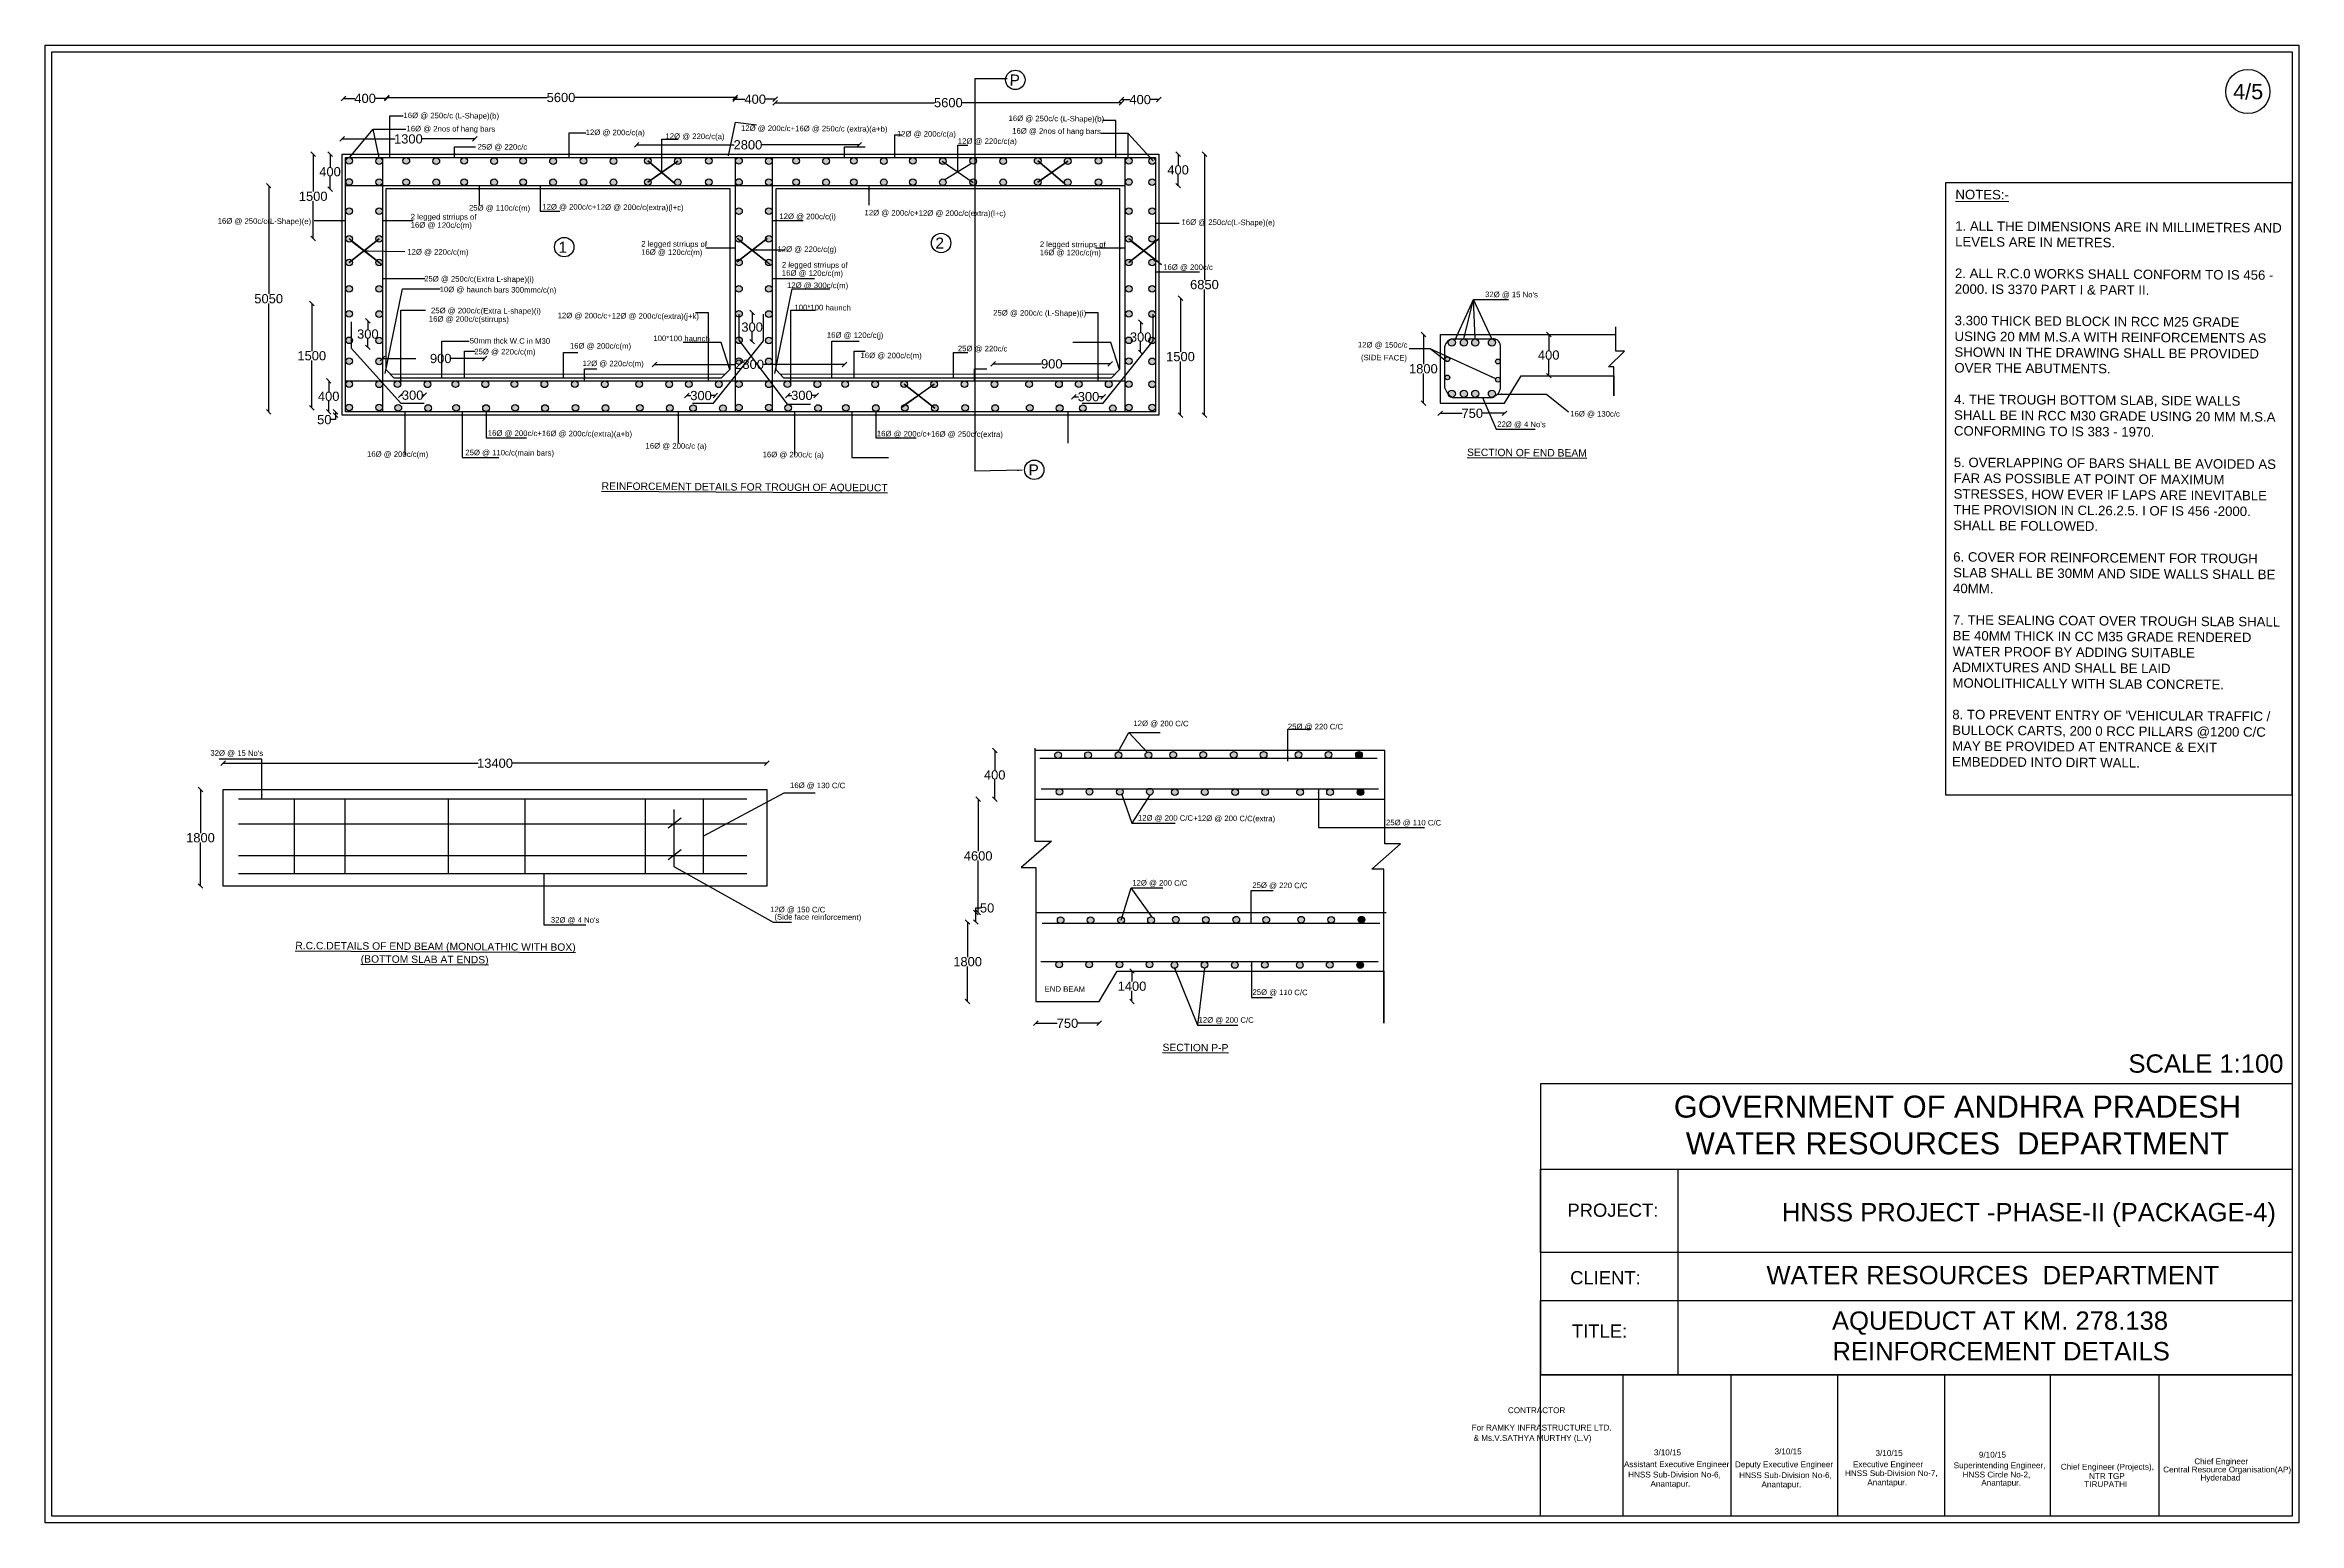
# Model space of a CAD drawing. Header units: millimetres. Extents: x 5124 to 3035737, y 2311 to 46090201.
# Drawn here: x 2999122 to 3035737, y 46066189 to 46090201 of the extents above; entities outside this region: 1.
import ezdxf

# ---------------------------------------------------------------- set-up
doc = ezdxf.new("R2010")
doc.units = ezdxf.units.MM
doc.header["$MEASUREMENT"] = 0
for name, color, linetype in [('DIMENSION', 7, 'Continuous'), ('DRAWING', 7, 'Continuous'), ('TEXT', 7, 'Continuous')]:
    doc.layers.add(name, color=color, linetype=linetype)
doc.styles.get("Standard").update_dxf_attribs({"font": 'arial.ttf'})
doc.dimstyles.get("Standard").update_dxf_attribs({"dimtxt": 150, "dimasz": 75, "dimexe": 0.18, "dimexo": 0.0625, "dimgap": 0.09, "dimtad": 0, "dimtih": 1, "dimtoh": 1, "dimdec": 0, "dimzin": 0, "dimdsep": 46, "dimtxsty": 'Standard', "dimblk": 'OBLIQUE', "dimcen": 0.09, "dimse1": 1, "dimse2": 1, "dimadec": 0, "dimazin": 0, "dimtfac": 1, "dimtdec": 0, "dimtofl": 0, "dimtmove": 0, "dimatfit": 3, "dimfxl": 1, "dimtolj": 1, "dimtzin": 0, "dimarcsym": 0})

# ---------------------------------------------------------------- blocks, each defined once
blk = doc.blocks.new('_Oblique')
at = {"color": 0, "linetype": 'ByBlock', "lineweight": -2}
blk.add_line((-0.5, -0.5), (0.5, 0.5), dxfattribs=at)
blk = doc.blocks.new('*D4')
at = {"layer": 'Defpoints', "color": 0, "transparency": 16777216}
for p in [(3021513, 46085499), (3021785, 46085499), (3021785, 46084384)]:
    blk.add_point(p, dxfattribs=at)
at = {"layer": 'DIMENSION', "color": 0, "lineweight": -2, "transparency": 16777216}
for p, q in [((3021513, 46085499), (3021513, 46085018)), ((3021513, 46084384), (3021513, 46084865))]:
    blk.add_line(p, q, dxfattribs=at)
at = {"layer": 'DIMENSION', "color": 0, "lineweight": -2, "transparency": 16777216, "xscale": 75, "yscale": 75, "zscale": 75}
for p, rotation in [((3021513, 46085499), 90), ((3021513, 46084384), 270)]:
    blk.add_blockref('_Oblique', p, dxfattribs=dict(at, rotation=rotation))
at = {"layer": 'DIMENSION', "color": 0, "transparency": 16777216, "insert": (3021513, 46084941), "char_height": 150, "attachment_point": 5}
blk.add_mtext('\\A1;1800', dxfattribs=at)
blk = doc.blocks.new('*D5')
at = {"layer": 'Defpoints', "color": 0, "transparency": 16777216}
for p in [(3021785, 46084384), (3022829, 46084384), (3022829, 46084218)]:
    blk.add_point(p, dxfattribs=at)
at = {"layer": 'DIMENSION', "color": 0, "lineweight": -2, "transparency": 16777216}
for p, q in [((3021785, 46084218), (3022142, 46084218)), ((3022829, 46084218), (3022472, 46084218))]:
    blk.add_line(p, q, dxfattribs=at)
at = {"layer": 'DIMENSION', "color": 0, "lineweight": -2, "transparency": 16777216, "xscale": 75, "yscale": 75, "zscale": 75, "rotation": 180}
blk.add_blockref('_Oblique', (3021785, 46084218), dxfattribs=at)
at = {"layer": 'DIMENSION', "color": 0, "lineweight": -2, "transparency": 16777216, "xscale": 75, "yscale": 75, "zscale": 75}
blk.add_blockref('_Oblique', (3022829, 46084218), dxfattribs=at)
at = {"layer": 'DIMENSION', "color": 0, "transparency": 16777216, "insert": (3022307, 46084218), "char_height": 150, "attachment_point": 5}
blk.add_mtext('\\A1;750', dxfattribs=at)
blk = doc.blocks.new('*D6')
at = {"layer": 'Defpoints', "color": 0, "transparency": 16777216}
for p in [(3023586, 46085499), (3023549, 46084830), (3023586, 46084830)]:
    blk.add_point(p, dxfattribs=at)
at = {"layer": 'DIMENSION', "color": 0, "lineweight": -2, "transparency": 16777216}
for p, q in [((3023549, 46085499), (3023549, 46085241)), ((3023549, 46084830), (3023549, 46085088))]:
    blk.add_line(p, q, dxfattribs=at)
at = {"layer": 'DIMENSION', "color": 0, "lineweight": -2, "transparency": 16777216, "xscale": 75, "yscale": 75, "zscale": 75}
for p, rotation in [((3023549, 46085499), 90), ((3023549, 46084830), 270)]:
    blk.add_blockref('_Oblique', p, dxfattribs=dict(at, rotation=rotation))
at = {"layer": 'DIMENSION', "color": 0, "transparency": 16777216, "insert": (3023549, 46085164), "char_height": 150, "attachment_point": 5}
blk.add_mtext('\\A1;400', dxfattribs=at)
blk = doc.blocks.new('*D7')
at = {"layer": 'Defpoints', "color": 0, "transparency": 16777216}
for p in [(3014549, 46078738), (3015198, 46078738), (3015198, 46077947)]:
    blk.add_point(p, dxfattribs=at)
at = {"layer": 'DIMENSION', "color": 0, "lineweight": -2, "transparency": 16777216}
for p, q in [((3014549, 46078738), (3014549, 46078419)), ((3014549, 46077947), (3014549, 46078266))]:
    blk.add_line(p, q, dxfattribs=at)
at = {"layer": 'DIMENSION', "color": 0, "lineweight": -2, "transparency": 16777216, "xscale": 75, "yscale": 75, "zscale": 75}
for p, rotation in [((3014549, 46078738), 90), ((3014549, 46077947), 270)]:
    blk.add_blockref('_Oblique', p, dxfattribs=dict(at, rotation=rotation))
at = {"layer": 'DIMENSION', "color": 0, "transparency": 16777216, "insert": (3014549, 46078342), "char_height": 150, "attachment_point": 5}
blk.add_mtext('\\A1;400', dxfattribs=at)
blk = doc.blocks.new('*D8')
at = {"layer": 'Defpoints', "color": 0, "transparency": 16777216}
for p in [(3014280, 46077947), (3015198, 46077947), (3015300, 46076106)]:
    blk.add_point(p, dxfattribs=at)
at = {"layer": 'DIMENSION', "color": 0, "lineweight": -2, "transparency": 16777216}
for p, q in [((3014280, 46077947), (3014280, 46077103)), ((3014280, 46076106), (3014280, 46076950))]:
    blk.add_line(p, q, dxfattribs=at)
at = {"layer": 'DIMENSION', "color": 0, "lineweight": -2, "transparency": 16777216, "xscale": 75, "yscale": 75, "zscale": 75}
for p, rotation in [((3014280, 46077947), 90), ((3014280, 46076106), 270)]:
    blk.add_blockref('_Oblique', p, dxfattribs=dict(at, rotation=rotation))
at = {"layer": 'DIMENSION', "color": 0, "transparency": 16777216, "insert": (3014280, 46077026), "char_height": 150, "attachment_point": 5}
blk.add_mtext('\\A1;4600', dxfattribs=at)
blk = doc.blocks.new('*D9')
at = {"layer": 'Defpoints', "color": 0, "transparency": 16777216}
for p in [(3014243, 46076106), (3015217, 46076106), (3015217, 46075953)]:
    blk.add_point(p, dxfattribs=at)
at = {"layer": 'DIMENSION', "color": 0, "lineweight": -2, "transparency": 16777216}
for p, q in [((3014243, 46076106), (3014243, 46076181)), ((3014243, 46076181), (3014318, 46076181)), ((3014243, 46075953), (3014243, 46076106))]:
    blk.add_line(p, q, dxfattribs=at)
at = {"layer": 'DIMENSION', "color": 0, "lineweight": -2, "transparency": 16777216, "xscale": 75, "yscale": 75, "zscale": 75}
for p, rotation in [((3014243, 46076106), 90), ((3014243, 46075953), 270)]:
    blk.add_blockref('_Oblique', p, dxfattribs=dict(at, rotation=rotation))
at = {"layer": 'DIMENSION', "color": 0, "transparency": 16777216, "insert": (3014425, 46076181), "char_height": 150, "attachment_point": 5}
blk.add_mtext('\\A1;50', dxfattribs=at)
blk = doc.blocks.new('*D10')
at = {"layer": 'Defpoints', "color": 0, "transparency": 16777216}
for p in [(3014243, 46075953), (3014109, 46074662), (3015217, 46074662)]:
    blk.add_point(p, dxfattribs=at)
at = {"layer": 'DIMENSION', "color": 0, "lineweight": -2, "transparency": 16777216}
for p, q in [((3014109, 46075953), (3014109, 46075384)), ((3014109, 46074662), (3014109, 46075231))]:
    blk.add_line(p, q, dxfattribs=at)
at = {"layer": 'DIMENSION', "color": 0, "lineweight": -2, "transparency": 16777216, "xscale": 75, "yscale": 75, "zscale": 75}
for p, rotation in [((3014109, 46075953), 90), ((3014109, 46074662), 270)]:
    blk.add_blockref('_Oblique', p, dxfattribs=dict(at, rotation=rotation))
at = {"layer": 'DIMENSION', "color": 0, "transparency": 16777216, "insert": (3014109, 46075308), "char_height": 150, "attachment_point": 5}
blk.add_mtext('\\A1;1800', dxfattribs=at)
blk = doc.blocks.new('*D11')
at = {"layer": 'Defpoints', "color": 0, "transparency": 16777216}
for p in [(3015217, 46074662), (3016245, 46074662), (3016245, 46074307)]:
    blk.add_point(p, dxfattribs=at)
at = {"layer": 'DIMENSION', "color": 0, "lineweight": -2, "transparency": 16777216}
for p, q in [((3015217, 46074307), (3015566, 46074307)), ((3016245, 46074307), (3015896, 46074307))]:
    blk.add_line(p, q, dxfattribs=at)
at = {"layer": 'DIMENSION', "color": 0, "lineweight": -2, "transparency": 16777216, "xscale": 75, "yscale": 75, "zscale": 75, "rotation": 180}
blk.add_blockref('_Oblique', (3015217, 46074307), dxfattribs=at)
at = {"layer": 'DIMENSION', "color": 0, "lineweight": -2, "transparency": 16777216, "xscale": 75, "yscale": 75, "zscale": 75}
blk.add_blockref('_Oblique', (3016245, 46074307), dxfattribs=at)
at = {"layer": 'DIMENSION', "color": 0, "transparency": 16777216, "insert": (3015731, 46074307), "char_height": 150, "attachment_point": 5}
blk.add_mtext('\\A1;750', dxfattribs=at)
blk = doc.blocks.new('*D12')
at = {"layer": 'Defpoints', "color": 0, "transparency": 16777216}
for p in [(3016537, 46075157), (3016245, 46074662), (3016779, 46074662)]:
    blk.add_point(p, dxfattribs=at)
at = {"layer": 'DIMENSION', "color": 0, "lineweight": -2, "transparency": 16777216}
for p, q in [((3016779, 46075157), (3016779, 46074986)), ((3016779, 46074662), (3016779, 46074833))]:
    blk.add_line(p, q, dxfattribs=at)
at = {"layer": 'DIMENSION', "color": 0, "lineweight": -2, "transparency": 16777216, "xscale": 75, "yscale": 75, "zscale": 75}
for p, rotation in [((3016779, 46075157), 90), ((3016779, 46074662), 270)]:
    blk.add_blockref('_Oblique', p, dxfattribs=dict(at, rotation=rotation))
at = {"layer": 'DIMENSION', "color": 0, "transparency": 16777216, "insert": (3016779, 46074909), "char_height": 150, "attachment_point": 5}
blk.add_mtext('\\A1;1400', dxfattribs=at)
blk = doc.blocks.new('*D13')
at = {"layer": 'Defpoints', "color": 0, "transparency": 16777216}
for p in [(3010848, 46078532), (3002015, 46078105), (3010848, 46078105)]:
    blk.add_point(p, dxfattribs=at)
at = {"layer": 'DIMENSION', "color": 0, "lineweight": -2, "transparency": 16777216}
for p, q in [((3002015, 46078532), (3006156, 46078532)), ((3010848, 46078532), (3006707, 46078532))]:
    blk.add_line(p, q, dxfattribs=at)
at = {"layer": 'DIMENSION', "color": 0, "lineweight": -2, "transparency": 16777216, "xscale": 75, "yscale": 75, "zscale": 75, "rotation": 180}
blk.add_blockref('_Oblique', (3002015, 46078532), dxfattribs=at)
at = {"layer": 'DIMENSION', "color": 0, "lineweight": -2, "transparency": 16777216, "xscale": 75, "yscale": 75, "zscale": 75}
blk.add_blockref('_Oblique', (3010848, 46078532), dxfattribs=at)
at = {"layer": 'DIMENSION', "color": 0, "transparency": 16777216, "insert": (3006431, 46078532), "char_height": 150, "attachment_point": 5}
blk.add_mtext('\\A1;13400', dxfattribs=at)
blk = doc.blocks.new('*D14')
at = {"layer": 'Defpoints', "color": 0, "transparency": 16777216}
for p in [(3001646, 46078105), (3002015, 46078105), (3002015, 46076538)]:
    blk.add_point(p, dxfattribs=at)
at = {"layer": 'DIMENSION', "color": 0, "lineweight": -2, "transparency": 16777216}
for p, q in [((3001646, 46078105), (3001646, 46077398)), ((3001646, 46076538), (3001646, 46077244))]:
    blk.add_line(p, q, dxfattribs=at)
at = {"layer": 'DIMENSION', "color": 0, "lineweight": -2, "transparency": 16777216, "xscale": 75, "yscale": 75, "zscale": 75}
for p, rotation in [((3001646, 46078105), 90), ((3001646, 46076538), 270)]:
    blk.add_blockref('_Oblique', p, dxfattribs=dict(at, rotation=rotation))
at = {"layer": 'DIMENSION', "color": 0, "transparency": 16777216, "insert": (3001646, 46077321), "char_height": 150, "attachment_point": 5}
blk.add_mtext('\\A1;1800', dxfattribs=at)
blk = doc.blocks.new('*D15')
at = {"layer": 'Defpoints', "color": 0, "transparency": 16777216}
for p in [(3003841, 46084190), (3004000, 46084243), (3004000, 46084190)]:
    blk.add_point(p, dxfattribs=at)
at = {"layer": 'DIMENSION', "color": 0, "lineweight": -2, "transparency": 16777216}
for p, q in [((3003841, 46084115), (3003766, 46084115)), ((3003841, 46084243), (3003841, 46084190)), ((3003841, 46084190), (3003841, 46084115))]:
    blk.add_line(p, q, dxfattribs=at)
at = {"layer": 'DIMENSION', "color": 0, "lineweight": -2, "transparency": 16777216, "xscale": 75, "yscale": 75, "zscale": 75}
for p, rotation in [((3003841, 46084243), 90), ((3003841, 46084190), 270)]:
    blk.add_blockref('_Oblique', p, dxfattribs=dict(at, rotation=rotation))
at = {"layer": 'DIMENSION', "color": 0, "transparency": 16777216, "insert": (3003658, 46084115), "char_height": 150, "attachment_point": 5}
blk.add_mtext('\\A1;50', dxfattribs=at)
blk = doc.blocks.new('*D16')
at = {"layer": 'Defpoints', "color": 0, "transparency": 16777216}
for p in [(3003729, 46084746), (3004000, 46084746), (3004000, 46084243)]:
    blk.add_point(p, dxfattribs=at)
at = {"layer": 'DIMENSION', "color": 0, "lineweight": -2, "transparency": 16777216}
for p, q in [((3003729, 46084746), (3003729, 46084571)), ((3003729, 46084243), (3003729, 46084418))]:
    blk.add_line(p, q, dxfattribs=at)
at = {"layer": 'DIMENSION', "color": 0, "lineweight": -2, "transparency": 16777216, "xscale": 75, "yscale": 75, "zscale": 75}
for p, rotation in [((3003729, 46084746), 90), ((3003729, 46084243), 270)]:
    blk.add_blockref('_Oblique', p, dxfattribs=dict(at, rotation=rotation))
at = {"layer": 'DIMENSION', "color": 0, "transparency": 16777216, "insert": (3003729, 46084494), "char_height": 150, "attachment_point": 5}
blk.add_mtext('\\A1;400', dxfattribs=at)
blk = doc.blocks.new('*D17')
at = {"layer": 'Defpoints', "color": 0, "transparency": 16777216}
for p in [(3003454, 46086001), (3003478, 46086001), (3003464, 46084305)]:
    blk.add_point(p, dxfattribs=at)
at = {"layer": 'DIMENSION', "color": 0, "lineweight": -2, "transparency": 16777216}
for p, q in [((3003454, 46086001), (3003454, 46085230)), ((3003454, 46084305), (3003454, 46085076))]:
    blk.add_line(p, q, dxfattribs=at)
at = {"layer": 'DIMENSION', "color": 0, "lineweight": -2, "transparency": 16777216, "xscale": 75, "yscale": 75, "zscale": 75}
for p, rotation in [((3003454, 46086001), 90), ((3003454, 46084305), 270)]:
    blk.add_blockref('_Oblique', p, dxfattribs=dict(at, rotation=rotation))
at = {"layer": 'DIMENSION', "color": 0, "transparency": 16777216, "insert": (3003454, 46085153), "char_height": 150, "attachment_point": 5}
blk.add_mtext('\\A1;1500', dxfattribs=at)
blk = doc.blocks.new('*D18')
at = {"layer": 'Defpoints', "color": 0, "transparency": 16777216}
for p in [(3004000, 46087917), (3002754, 46084243), (3004000, 46084243)]:
    blk.add_point(p, dxfattribs=at)
at = {"layer": 'DIMENSION', "color": 0, "lineweight": -2, "transparency": 16777216}
for p, q in [((3002754, 46087917), (3002754, 46086157)), ((3002754, 46084243), (3002754, 46086003))]:
    blk.add_line(p, q, dxfattribs=at)
at = {"layer": 'DIMENSION', "color": 0, "lineweight": -2, "transparency": 16777216, "xscale": 75, "yscale": 75, "zscale": 75}
for p, rotation in [((3002754, 46087917), 90), ((3002754, 46084243), 270)]:
    blk.add_blockref('_Oblique', p, dxfattribs=dict(at, rotation=rotation))
at = {"layer": 'DIMENSION', "color": 0, "transparency": 16777216, "insert": (3002754, 46086080), "char_height": 150, "attachment_point": 5}
blk.add_mtext('\\A1;5050', dxfattribs=at)
blk = doc.blocks.new('*D19')
at = {"layer": 'Defpoints', "color": 0, "transparency": 16777216}
for p in [(3003477, 46088428), (3003508, 46088428), (3003493, 46087060)]:
    blk.add_point(p, dxfattribs=at)
at = {"layer": 'DIMENSION', "color": 0, "lineweight": -2, "transparency": 16777216}
for p, q in [((3003477, 46088428), (3003477, 46087821)), ((3003477, 46087060), (3003477, 46087667))]:
    blk.add_line(p, q, dxfattribs=at)
at = {"layer": 'DIMENSION', "color": 0, "lineweight": -2, "transparency": 16777216, "xscale": 75, "yscale": 75, "zscale": 75}
for p, rotation in [((3003477, 46088428), 90), ((3003477, 46087060), 270)]:
    blk.add_blockref('_Oblique', p, dxfattribs=dict(at, rotation=rotation))
at = {"layer": 'DIMENSION', "color": 0, "transparency": 16777216, "insert": (3003477, 46087744), "char_height": 150, "attachment_point": 5}
blk.add_mtext('\\A1;1500', dxfattribs=at)
blk = doc.blocks.new('*D20')
at = {"layer": 'Defpoints', "color": 0, "transparency": 16777216}
for p in [(3003751, 46088428), (3003947, 46088428), (3003947, 46087858)]:
    blk.add_point(p, dxfattribs=at)
at = {"layer": 'DIMENSION', "color": 0, "lineweight": -2, "transparency": 16777216}
for p, q in [((3003751, 46088428), (3003751, 46088220)), ((3003751, 46087858), (3003751, 46088066))]:
    blk.add_line(p, q, dxfattribs=at)
at = {"layer": 'DIMENSION', "color": 0, "lineweight": -2, "transparency": 16777216, "xscale": 75, "yscale": 75, "zscale": 75}
for p, rotation in [((3003751, 46088428), 90), ((3003751, 46087858), 270)]:
    blk.add_blockref('_Oblique', p, dxfattribs=dict(at, rotation=rotation))
at = {"layer": 'DIMENSION', "color": 0, "transparency": 16777216, "insert": (3003751, 46088143), "char_height": 150, "attachment_point": 5}
blk.add_mtext('\\A1;400', dxfattribs=at)
blk = doc.blocks.new('*D21')
at = {"layer": 'Defpoints', "color": 0, "transparency": 16777216}
for p in [(3006101, 46088676), (3003947, 46088428), (3006101, 46088428)]:
    blk.add_point(p, dxfattribs=at)
at = {"layer": 'DIMENSION', "color": 0, "lineweight": -2, "transparency": 16777216}
for p, q in [((3003947, 46088676), (3004807, 46088676)), ((3006101, 46088676), (3005241, 46088676))]:
    blk.add_line(p, q, dxfattribs=at)
at = {"layer": 'DIMENSION', "color": 0, "lineweight": -2, "transparency": 16777216, "xscale": 75, "yscale": 75, "zscale": 75, "rotation": 180}
blk.add_blockref('_Oblique', (3003947, 46088676), dxfattribs=at)
at = {"layer": 'DIMENSION', "color": 0, "lineweight": -2, "transparency": 16777216, "xscale": 75, "yscale": 75, "zscale": 75}
blk.add_blockref('_Oblique', (3006101, 46088676), dxfattribs=at)
at = {"layer": 'DIMENSION', "color": 0, "transparency": 16777216, "insert": (3005024, 46088676), "char_height": 150, "attachment_point": 5}
blk.add_mtext('\\A1;1300', dxfattribs=at)
blk = doc.blocks.new('*D22')
at = {"layer": 'Defpoints', "color": 0, "transparency": 16777216}
for p in [(3003969, 46089329), (3004673, 46089335), (3004673, 46089335)]:
    blk.add_point(p, dxfattribs=at)
at = {"layer": 'DIMENSION', "color": 0, "lineweight": -2, "transparency": 16777216}
for p, q in [((3003969, 46089335), (3004153, 46089335)), ((3004673, 46089335), (3004490, 46089335))]:
    blk.add_line(p, q, dxfattribs=at)
at = {"layer": 'DIMENSION', "color": 0, "lineweight": -2, "transparency": 16777216, "xscale": 75, "yscale": 75, "zscale": 75, "rotation": 180}
blk.add_blockref('_Oblique', (3003969, 46089335), dxfattribs=at)
at = {"layer": 'DIMENSION', "color": 0, "lineweight": -2, "transparency": 16777216, "xscale": 75, "yscale": 75, "zscale": 75}
blk.add_blockref('_Oblique', (3004673, 46089335), dxfattribs=at)
at = {"layer": 'DIMENSION', "color": 0, "transparency": 16777216, "insert": (3004321, 46089335), "char_height": 150, "attachment_point": 5}
blk.add_mtext('\\A1;400', dxfattribs=at)
blk = doc.blocks.new('*D23')
at = {"layer": 'Defpoints', "color": 0, "transparency": 16777216}
for p in [(3004673, 46089335), (3010332, 46089349), (3010332, 46089335)]:
    blk.add_point(p, dxfattribs=at)
at = {"layer": 'DIMENSION', "color": 0, "lineweight": -2, "transparency": 16777216}
for p, q in [((3004673, 46089349), (3007279, 46089349)), ((3010332, 46089349), (3007727, 46089349))]:
    blk.add_line(p, q, dxfattribs=at)
at = {"layer": 'DIMENSION', "color": 0, "lineweight": -2, "transparency": 16777216, "xscale": 75, "yscale": 75, "zscale": 75, "rotation": 180}
blk.add_blockref('_Oblique', (3004673, 46089349), dxfattribs=at)
at = {"layer": 'DIMENSION', "color": 0, "lineweight": -2, "transparency": 16777216, "xscale": 75, "yscale": 75, "zscale": 75}
blk.add_blockref('_Oblique', (3010332, 46089349), dxfattribs=at)
at = {"layer": 'DIMENSION', "color": 0, "transparency": 16777216, "insert": (3007503, 46089349), "char_height": 150, "attachment_point": 5}
blk.add_mtext('\\A1;5600', dxfattribs=at)
blk = doc.blocks.new('*D24')
at = {"layer": 'Defpoints', "color": 0, "transparency": 16777216}
for p in [(3010332, 46089335), (3010983, 46089321), (3010983, 46089321)]:
    blk.add_point(p, dxfattribs=at)
at = {"layer": 'DIMENSION', "color": 0, "lineweight": -2, "transparency": 16777216}
for p, q in [((3010332, 46089321), (3010489, 46089321)), ((3010983, 46089321), (3010826, 46089321))]:
    blk.add_line(p, q, dxfattribs=at)
at = {"layer": 'DIMENSION', "color": 0, "lineweight": -2, "transparency": 16777216, "xscale": 75, "yscale": 75, "zscale": 75, "rotation": 180}
blk.add_blockref('_Oblique', (3010332, 46089321), dxfattribs=at)
at = {"layer": 'DIMENSION', "color": 0, "lineweight": -2, "transparency": 16777216, "xscale": 75, "yscale": 75, "zscale": 75}
blk.add_blockref('_Oblique', (3010983, 46089321), dxfattribs=at)
at = {"layer": 'DIMENSION', "color": 0, "transparency": 16777216, "insert": (3010658, 46089321), "char_height": 150, "attachment_point": 5}
blk.add_mtext('\\A1;400', dxfattribs=at)
blk = doc.blocks.new('*D25')
at = {"layer": 'Defpoints', "color": 0, "transparency": 16777216}
for p in [(3010983, 46089321), (3016608, 46089265), (3016608, 46089265)]:
    blk.add_point(p, dxfattribs=at)
at = {"layer": 'DIMENSION', "color": 0, "lineweight": -2, "transparency": 16777216}
for p, q in [((3010983, 46089265), (3013572, 46089265)), ((3016608, 46089265), (3014019, 46089265))]:
    blk.add_line(p, q, dxfattribs=at)
at = {"layer": 'DIMENSION', "color": 0, "lineweight": -2, "transparency": 16777216, "xscale": 75, "yscale": 75, "zscale": 75, "rotation": 180}
blk.add_blockref('_Oblique', (3010983, 46089265), dxfattribs=at)
at = {"layer": 'DIMENSION', "color": 0, "lineweight": -2, "transparency": 16777216, "xscale": 75, "yscale": 75, "zscale": 75}
blk.add_blockref('_Oblique', (3016608, 46089265), dxfattribs=at)
at = {"layer": 'DIMENSION', "color": 0, "transparency": 16777216, "insert": (3013796, 46089265), "char_height": 150, "attachment_point": 5}
blk.add_mtext('\\A1;5600', dxfattribs=at)
blk = doc.blocks.new('*D26')
at = {"layer": 'Defpoints', "color": 0, "transparency": 16777216}
for p in [(3016608, 46089265), (3017215, 46089315), (3017215, 46088428)]:
    blk.add_point(p, dxfattribs=at)
at = {"layer": 'DIMENSION', "color": 0, "lineweight": -2, "transparency": 16777216}
for p, q in [((3016608, 46089315), (3016743, 46089315)), ((3017215, 46089315), (3017080, 46089315))]:
    blk.add_line(p, q, dxfattribs=at)
at = {"layer": 'DIMENSION', "color": 0, "lineweight": -2, "transparency": 16777216, "xscale": 75, "yscale": 75, "zscale": 75, "rotation": 180}
blk.add_blockref('_Oblique', (3016608, 46089315), dxfattribs=at)
at = {"layer": 'DIMENSION', "color": 0, "lineweight": -2, "transparency": 16777216, "xscale": 75, "yscale": 75, "zscale": 75}
blk.add_blockref('_Oblique', (3017215, 46089315), dxfattribs=at)
at = {"layer": 'DIMENSION', "color": 0, "transparency": 16777216, "insert": (3016912, 46089315), "char_height": 150, "attachment_point": 5}
blk.add_mtext('\\A1;400', dxfattribs=at)
blk = doc.blocks.new('*D27')
at = {"layer": 'Defpoints', "color": 0, "transparency": 16777216}
for p in [(3017215, 46088428), (3017407, 46087917), (3017528, 46087917)]:
    blk.add_point(p, dxfattribs=at)
at = {"layer": 'DIMENSION', "color": 0, "lineweight": -2, "transparency": 16777216}
for p, q in [((3017528, 46088428), (3017528, 46088249)), ((3017528, 46087917), (3017528, 46088096))]:
    blk.add_line(p, q, dxfattribs=at)
at = {"layer": 'DIMENSION', "color": 0, "lineweight": -2, "transparency": 16777216, "xscale": 75, "yscale": 75, "zscale": 75}
for p, rotation in [((3017528, 46088428), 90), ((3017528, 46087917), 270)]:
    blk.add_blockref('_Oblique', p, dxfattribs=dict(at, rotation=rotation))
at = {"layer": 'DIMENSION', "color": 0, "transparency": 16777216, "insert": (3017528, 46088173), "char_height": 150, "attachment_point": 5}
blk.add_mtext('\\A1;400', dxfattribs=at)
blk = doc.blocks.new('*D28')
at = {"layer": 'Defpoints', "color": 0, "transparency": 16777216}
for p in [(3017215, 46088428), (3017215, 46084190), (3017956, 46084190)]:
    blk.add_point(p, dxfattribs=at)
at = {"layer": 'DIMENSION', "color": 0, "lineweight": -2, "transparency": 16777216}
for p, q in [((3017956, 46088428), (3017956, 46086386)), ((3017956, 46084190), (3017956, 46086232))]:
    blk.add_line(p, q, dxfattribs=at)
at = {"layer": 'DIMENSION', "color": 0, "lineweight": -2, "transparency": 16777216, "xscale": 75, "yscale": 75, "zscale": 75}
for p, rotation in [((3017956, 46088428), 90), ((3017956, 46084190), 270)]:
    blk.add_blockref('_Oblique', p, dxfattribs=dict(at, rotation=rotation))
at = {"layer": 'DIMENSION', "color": 0, "transparency": 16777216, "insert": (3017956, 46086309), "char_height": 150, "attachment_point": 5}
blk.add_mtext('\\A1;6850', dxfattribs=at)
blk = doc.blocks.new('*D29')
at = {"layer": 'Defpoints', "color": 0, "transparency": 16777216}
for p in [(3017399, 46086088), (3017396, 46084190), (3017567, 46084190)]:
    blk.add_point(p, dxfattribs=at)
at = {"layer": 'DIMENSION', "color": 0, "lineweight": -2, "transparency": 16777216}
for p, q in [((3017567, 46086088), (3017567, 46085216)), ((3017567, 46084190), (3017567, 46085062))]:
    blk.add_line(p, q, dxfattribs=at)
at = {"layer": 'DIMENSION', "color": 0, "lineweight": -2, "transparency": 16777216, "xscale": 75, "yscale": 75, "zscale": 75}
for p, rotation in [((3017567, 46086088), 90), ((3017567, 46084190), 270)]:
    blk.add_blockref('_Oblique', p, dxfattribs=dict(at, rotation=rotation))
at = {"layer": 'DIMENSION', "color": 0, "transparency": 16777216, "insert": (3017567, 46085139), "char_height": 150, "attachment_point": 5}
blk.add_mtext('\\A1;1500', dxfattribs=at)
blk = doc.blocks.new('*D30')
at = {"layer": 'Defpoints', "color": 0, "transparency": 16777216}
for p in [(3008732, 46088653), (3012348, 46088600), (3012348, 46088580)]:
    blk.add_point(p, dxfattribs=at)
at = {"layer": 'DIMENSION', "color": 0, "lineweight": -2, "transparency": 16777216}
for p, q in [((3008732, 46088580), (3010315, 46088580)), ((3012348, 46088580), (3010766, 46088580))]:
    blk.add_line(p, q, dxfattribs=at)
at = {"layer": 'DIMENSION', "color": 0, "lineweight": -2, "transparency": 16777216, "xscale": 75, "yscale": 75, "zscale": 75, "rotation": 180}
blk.add_blockref('_Oblique', (3008732, 46088580), dxfattribs=at)
at = {"layer": 'DIMENSION', "color": 0, "lineweight": -2, "transparency": 16777216, "xscale": 75, "yscale": 75, "zscale": 75}
blk.add_blockref('_Oblique', (3012348, 46088580), dxfattribs=at)
at = {"layer": 'DIMENSION', "color": 0, "transparency": 16777216, "insert": (3010540, 46088580), "char_height": 150, "attachment_point": 5}
blk.add_mtext('\\A1;2800', dxfattribs=at)
blk = doc.blocks.new('*D31')
at = {"layer": 'Defpoints', "color": 0, "transparency": 16777216}
for p in [(3010582, 46085855), (3010577, 46085382), (3010608, 46085382)]:
    blk.add_point(p, dxfattribs=at)
at = {"layer": 'DIMENSION', "color": 0, "lineweight": -2, "transparency": 16777216}
for p, q in [((3010608, 46085855), (3010608, 46085695)), ((3010608, 46085382), (3010608, 46085542))]:
    blk.add_line(p, q, dxfattribs=at)
at = {"layer": 'DIMENSION', "color": 0, "lineweight": -2, "transparency": 16777216, "xscale": 75, "yscale": 75, "zscale": 75}
for p, rotation in [((3010608, 46085855), 90), ((3010608, 46085382), 270)]:
    blk.add_blockref('_Oblique', p, dxfattribs=dict(at, rotation=rotation))
at = {"layer": 'DIMENSION', "color": 0, "transparency": 16777216, "insert": (3010608, 46085618), "char_height": 150, "attachment_point": 5}
blk.add_mtext('\\A1;300', dxfattribs=at)
blk = doc.blocks.new('*D32')
at = {"layer": 'Defpoints', "color": 0, "transparency": 16777216}
for p in [(3016857, 46085702), (3016835, 46085209), (3016920, 46085209)]:
    blk.add_point(p, dxfattribs=at)
at = {"layer": 'DIMENSION', "color": 0, "lineweight": -2, "transparency": 16777216}
for p, q in [((3016920, 46085702), (3016920, 46085533)), ((3016920, 46085209), (3016920, 46085379))]:
    blk.add_line(p, q, dxfattribs=at)
at = {"layer": 'DIMENSION', "color": 0, "lineweight": -2, "transparency": 16777216, "xscale": 75, "yscale": 75, "zscale": 75}
for p, rotation in [((3016920, 46085702), 90), ((3016920, 46085209), 270)]:
    blk.add_blockref('_Oblique', p, dxfattribs=dict(at, rotation=rotation))
at = {"layer": 'DIMENSION', "color": 0, "transparency": 16777216, "insert": (3016920, 46085456), "char_height": 150, "attachment_point": 5}
blk.add_mtext('\\A1;300', dxfattribs=at)
blk = doc.blocks.new('*D33')
at = {"layer": 'Defpoints', "color": 0, "transparency": 16777216}
for p in [(3014526, 46085023), (3014526, 46085021), (3016426, 46085005)]:
    blk.add_point(p, dxfattribs=at)
at = {"layer": 'DIMENSION', "color": 0, "lineweight": -2, "transparency": 16777216}
for p, q in [((3014526, 46085021), (3015311, 46085021)), ((3016426, 46085021), (3015642, 46085021))]:
    blk.add_line(p, q, dxfattribs=at)
at = {"layer": 'DIMENSION', "color": 0, "lineweight": -2, "transparency": 16777216, "xscale": 75, "yscale": 75, "zscale": 75, "rotation": 180}
blk.add_blockref('_Oblique', (3014526, 46085021), dxfattribs=at)
at = {"layer": 'DIMENSION', "color": 0, "lineweight": -2, "transparency": 16777216, "xscale": 75, "yscale": 75, "zscale": 75}
blk.add_blockref('_Oblique', (3016426, 46085021), dxfattribs=at)
at = {"layer": 'DIMENSION', "color": 0, "transparency": 16777216, "insert": (3015476, 46085021), "char_height": 150, "attachment_point": 5}
blk.add_mtext('\\A1;900', dxfattribs=at)
blk = doc.blocks.new('*D34')
at = {"layer": 'Defpoints', "color": 0, "transparency": 16777216}
for p in [(3015836, 46084488), (3015836, 46084381), (3016310, 46084381)]:
    blk.add_point(p, dxfattribs=at)
at = {"layer": 'DIMENSION', "color": 0, "lineweight": -2, "transparency": 16777216}
for p, q in [((3015836, 46084488), (3015908, 46084488)), ((3016310, 46084488), (3016239, 46084488))]:
    blk.add_line(p, q, dxfattribs=at)
at = {"layer": 'DIMENSION', "color": 0, "lineweight": -2, "transparency": 16777216, "xscale": 75, "yscale": 75, "zscale": 75, "rotation": 180}
blk.add_blockref('_Oblique', (3015836, 46084488), dxfattribs=at)
at = {"layer": 'DIMENSION', "color": 0, "lineweight": -2, "transparency": 16777216, "xscale": 75, "yscale": 75, "zscale": 75}
blk.add_blockref('_Oblique', (3016310, 46084488), dxfattribs=at)
at = {"layer": 'DIMENSION', "color": 0, "transparency": 16777216, "insert": (3016073, 46084488), "char_height": 150, "attachment_point": 5}
blk.add_mtext('\\A1;300', dxfattribs=at)
blk = doc.blocks.new('*D35')
at = {"layer": 'Defpoints', "color": 0, "transparency": 16777216}
for p in [(3011186, 46084512), (3011649, 46084509), (3011649, 46084509)]:
    blk.add_point(p, dxfattribs=at)
at = {"layer": 'DIMENSION', "color": 0, "lineweight": -2, "transparency": 16777216}
for p, q in [((3011186, 46084509), (3011252, 46084509)), ((3011649, 46084509), (3011583, 46084509))]:
    blk.add_line(p, q, dxfattribs=at)
at = {"layer": 'DIMENSION', "color": 0, "lineweight": -2, "transparency": 16777216, "xscale": 75, "yscale": 75, "zscale": 75, "rotation": 180}
blk.add_blockref('_Oblique', (3011186, 46084509), dxfattribs=at)
at = {"layer": 'DIMENSION', "color": 0, "lineweight": -2, "transparency": 16777216, "xscale": 75, "yscale": 75, "zscale": 75}
blk.add_blockref('_Oblique', (3011649, 46084509), dxfattribs=at)
at = {"layer": 'DIMENSION', "color": 0, "transparency": 16777216, "insert": (3011417, 46084509), "char_height": 150, "attachment_point": 5}
blk.add_mtext('\\A1;300', dxfattribs=at)
blk = doc.blocks.new('*D36')
at = {"layer": 'Defpoints', "color": 0, "transparency": 16777216}
for p in [(3009546, 46084506), (3009546, 46084506), (3010010, 46084520)]:
    blk.add_point(p, dxfattribs=at)
at = {"layer": 'DIMENSION', "color": 0, "lineweight": -2, "transparency": 16777216}
for p, q in [((3009546, 46084506), (3009612, 46084506)), ((3010010, 46084506), (3009943, 46084506))]:
    blk.add_line(p, q, dxfattribs=at)
at = {"layer": 'DIMENSION', "color": 0, "lineweight": -2, "transparency": 16777216, "xscale": 75, "yscale": 75, "zscale": 75, "rotation": 180}
blk.add_blockref('_Oblique', (3009546, 46084506), dxfattribs=at)
at = {"layer": 'DIMENSION', "color": 0, "lineweight": -2, "transparency": 16777216, "xscale": 75, "yscale": 75, "zscale": 75}
blk.add_blockref('_Oblique', (3010010, 46084506), dxfattribs=at)
at = {"layer": 'DIMENSION', "color": 0, "transparency": 16777216, "insert": (3009778, 46084506), "char_height": 150, "attachment_point": 5}
blk.add_mtext('\\A1;300', dxfattribs=at)
blk = doc.blocks.new('*D37')
at = {"layer": 'Defpoints', "color": 0, "transparency": 16777216}
for p in [(3004903, 46084382), (3005282, 46084512), (3005282, 46084382)]:
    blk.add_point(p, dxfattribs=at)
at = {"layer": 'DIMENSION', "color": 0, "lineweight": -2, "transparency": 16777216}
for p, q in [((3004903, 46084512), (3004927, 46084512)), ((3005282, 46084512), (3005258, 46084512))]:
    blk.add_line(p, q, dxfattribs=at)
at = {"layer": 'DIMENSION', "color": 0, "lineweight": -2, "transparency": 16777216, "xscale": 75, "yscale": 75, "zscale": 75, "rotation": 180}
blk.add_blockref('_Oblique', (3004903, 46084512), dxfattribs=at)
at = {"layer": 'DIMENSION', "color": 0, "lineweight": -2, "transparency": 16777216, "xscale": 75, "yscale": 75, "zscale": 75}
blk.add_blockref('_Oblique', (3005282, 46084512), dxfattribs=at)
at = {"layer": 'DIMENSION', "color": 0, "transparency": 16777216, "insert": (3005093, 46084512), "char_height": 150, "attachment_point": 5}
blk.add_mtext('\\A1;300', dxfattribs=at)
blk = doc.blocks.new('*D38')
at = {"layer": 'Defpoints', "color": 0, "transparency": 16777216}
for p in [(3004395, 46085719), (3004365, 46085290), (3004372, 46085290)]:
    blk.add_point(p, dxfattribs=at)
at = {"layer": 'DIMENSION', "color": 0, "lineweight": -2, "transparency": 16777216}
for p, q in [((3004365, 46085719), (3004365, 46085581)), ((3004365, 46085290), (3004365, 46085428))]:
    blk.add_line(p, q, dxfattribs=at)
at = {"layer": 'DIMENSION', "color": 0, "lineweight": -2, "transparency": 16777216, "xscale": 75, "yscale": 75, "zscale": 75}
for p, rotation in [((3004365, 46085719), 90), ((3004365, 46085290), 270)]:
    blk.add_blockref('_Oblique', p, dxfattribs=dict(at, rotation=rotation))
at = {"layer": 'DIMENSION', "color": 0, "transparency": 16777216, "insert": (3004365, 46085505), "char_height": 150, "attachment_point": 5}
blk.add_mtext('\\A1;300', dxfattribs=at)
blk = doc.blocks.new('*D39')
at = {"layer": 'Defpoints', "color": 0, "transparency": 16777216}
for p in [(3004603, 46085061), (3006263, 46085108), (3006263, 46085027)]:
    blk.add_point(p, dxfattribs=at)
at = {"layer": 'DIMENSION', "color": 0, "lineweight": -2, "transparency": 16777216}
for p, q in [((3004603, 46085108), (3005147, 46085108)), ((3006263, 46085108), (3005719, 46085108))]:
    blk.add_line(p, q, dxfattribs=at)
at = {"layer": 'DIMENSION', "color": 0, "lineweight": -2, "transparency": 16777216, "xscale": 75, "yscale": 75, "zscale": 75, "rotation": 180}
blk.add_blockref('_Oblique', (3004603, 46085108), dxfattribs=at)
at = {"layer": 'DIMENSION', "color": 0, "lineweight": -2, "transparency": 16777216, "xscale": 75, "yscale": 75, "zscale": 75}
blk.add_blockref('_Oblique', (3006263, 46085108), dxfattribs=at)
at = {"layer": 'DIMENSION', "color": 0, "transparency": 16777216, "insert": (3005433, 46085108), "char_height": 150, "attachment_point": 5}
blk.add_mtext('\\A1;    900', dxfattribs=at)
blk = doc.blocks.new('*D40')
at = {"layer": 'Defpoints', "color": 0, "transparency": 16777216}
for p in [(3012111, 46085013), (3009023, 46084857), (3012111, 46084856)]:
    blk.add_point(p, dxfattribs=at)
at = {"layer": 'DIMENSION', "color": 0, "lineweight": -2, "transparency": 16777216}
for p, q in [((3009023, 46085013), (3010342, 46085013)), ((3012111, 46085013), (3010792, 46085013))]:
    blk.add_line(p, q, dxfattribs=at)
at = {"layer": 'DIMENSION', "color": 0, "lineweight": -2, "transparency": 16777216, "xscale": 75, "yscale": 75, "zscale": 75, "rotation": 180}
blk.add_blockref('_Oblique', (3009023, 46085013), dxfattribs=at)
at = {"layer": 'DIMENSION', "color": 0, "lineweight": -2, "transparency": 16777216, "xscale": 75, "yscale": 75, "zscale": 75}
blk.add_blockref('_Oblique', (3012111, 46085013), dxfattribs=at)
at = {"layer": 'DIMENSION', "color": 0, "transparency": 16777216, "insert": (3010567, 46085013), "char_height": 150, "attachment_point": 5}
blk.add_mtext('\\A1;2800', dxfattribs=at)

msp = doc.modelspace()

# ---------------------------------------------------------------- hatches: boundary and pattern name
at = {"layer": 'DRAWING'}
h = msp.add_hatch(color=256, dxfattribs=at)
h.paths.add_polyline_path([(3004008, 46088319, 1), (3004115.9, 46088319, 1)])
h.paths.add_polyline_path([(3004603, 46088317.2, 1), (3004494.6, 46088317.2, 1)])
h = msp.add_hatch(color=256, dxfattribs=at)
h.paths.add_polyline_path([(3004936, 46088319, 1), (3005043.9, 46088319, 1)])
h.paths.add_polyline_path([(3005530.9, 46088317.2, 1), (3005422.6, 46088317.2, 1)])
h = msp.add_hatch(color=256, dxfattribs=at)
h.paths.add_polyline_path([(3005874.5, 46088319, 1), (3005982.4, 46088319, 1)])
h.paths.add_polyline_path([(3006469.4, 46088317.2, 1), (3006361.1, 46088317.2, 1)])
h = msp.add_hatch(color=256, dxfattribs=at)
h.paths.add_polyline_path([(3006833.1, 46088319, 1), (3006941, 46088319, 1)])
h.paths.add_polyline_path([(3007428, 46088317.2, 1), (3007319.7, 46088317.2, 1)])
h = msp.add_hatch(color=256, dxfattribs=at)
h.paths.add_polyline_path([(3007814.2, 46088319, 1), (3007922.1, 46088319, 1)])
h.paths.add_polyline_path([(3008409.1, 46088317.2, 1), (3008300.8, 46088317.2, 1)])
h = msp.add_hatch(color=256, dxfattribs=at)
h.paths.add_polyline_path([(3008861.6, 46088319, 1), (3008969.5, 46088319, 1)])
h.paths.add_polyline_path([(3009456.5, 46088317.2, 1), (3009348.2, 46088317.2, 1)])
h = msp.add_hatch(color=256, dxfattribs=at)
h.paths.add_polyline_path([(3009849.1, 46088319, 1), (3009957, 46088319, 1)])
h.paths.add_polyline_path([(3010444, 46088317.2, 1), (3010335.7, 46088317.2, 1)])
h = msp.add_hatch(color=256, dxfattribs=at)
h.paths.add_polyline_path([(3010340.4, 46088319, 1), (3010448.2, 46088319, 1)])
h.paths.add_polyline_path([(3010935.3, 46088317.2, 1), (3010826.9, 46088317.2, 1)])
h = msp.add_hatch(color=256, dxfattribs=at)
h.paths.add_polyline_path([(3011268.3, 46088319, 1), (3011376.2, 46088319, 1)])
h.paths.add_polyline_path([(3011863.3, 46088317.2, 1), (3011754.9, 46088317.2, 1)])
h = msp.add_hatch(color=256, dxfattribs=at)
h.paths.add_polyline_path([(3012206.8, 46088319, 1), (3012314.7, 46088319, 1)])
h.paths.add_polyline_path([(3012801.8, 46088317.2, 1), (3012693.4, 46088317.2, 1)])
h = msp.add_hatch(color=256, dxfattribs=at)
h.paths.add_polyline_path([(3013165.4, 46088319, 1), (3013273.3, 46088319, 1)])
h.paths.add_polyline_path([(3013760.3, 46088317.2, 1), (3013652, 46088317.2, 1)])
h = msp.add_hatch(color=256, dxfattribs=at)
h.paths.add_polyline_path([(3014146.5, 46088319, 1), (3014254.4, 46088319, 1)])
h.paths.add_polyline_path([(3014741.4, 46088317.2, 1), (3014633.1, 46088317.2, 1)])
h = msp.add_hatch(color=256, dxfattribs=at)
h.paths.add_polyline_path([(3015193.9, 46088319, 1), (3015301.8, 46088319, 1)])
h.paths.add_polyline_path([(3015788.8, 46088317.2, 1), (3015680.5, 46088317.2, 1)])
h = msp.add_hatch(color=256, dxfattribs=at)
h.paths.add_polyline_path([(3016181.4, 46088319, 1), (3016289.3, 46088319, 1)])
h.paths.add_polyline_path([(3016776.4, 46088317.2, 1), (3016668, 46088317.2, 1)])
h = msp.add_hatch(color=256, dxfattribs=at)
h.paths.add_polyline_path([(3016672.7, 46088319, 1), (3016780.6, 46088319, 1)])
h.paths.add_polyline_path([(3017054.2, 46088317.2, 1), (3017162.5, 46088317.2, 1)])
h = msp.add_hatch(color=256, dxfattribs=at)
h.paths.add_polyline_path([(3004008, 46087976.4, 1), (3004115.9, 46087976.4, 1)])
h.paths.add_polyline_path([(3004603, 46087974.6, 1), (3004494.6, 46087974.6, 1)])
h = msp.add_hatch(color=256, dxfattribs=at)
h.paths.add_polyline_path([(3004936, 46087973.2, 1), (3005043.9, 46087973.2, 1)])
h.paths.add_polyline_path([(3005530.9, 46087971.3, 1), (3005422.6, 46087971.3, 1)])
h = msp.add_hatch(color=256, dxfattribs=at)
h.paths.add_polyline_path([(3005874.5, 46087973.2, 1), (3005982.4, 46087973.2, 1)])
h.paths.add_polyline_path([(3006469.4, 46087971.3, 1), (3006361.1, 46087971.3, 1)])
h = msp.add_hatch(color=256, dxfattribs=at)
h.paths.add_polyline_path([(3006833.1, 46087973.2, 1), (3006941, 46087973.2, 1)])
h.paths.add_polyline_path([(3007428, 46087971.3, 1), (3007319.7, 46087971.3, 1)])
h = msp.add_hatch(color=256, dxfattribs=at)
h.paths.add_polyline_path([(3007814.2, 46087973.2, 1), (3007922.1, 46087973.2, 1)])
h.paths.add_polyline_path([(3008409.1, 46087971.3, 1), (3008300.8, 46087971.3, 1)])
h = msp.add_hatch(color=256, dxfattribs=at)
h.paths.add_polyline_path([(3008861.6, 46087973.2, 1), (3008969.5, 46087973.2, 1)])
h.paths.add_polyline_path([(3009456.5, 46087971.3, 1), (3009348.2, 46087971.3, 1)])
h = msp.add_hatch(color=256, dxfattribs=at)
h.paths.add_polyline_path([(3009849.1, 46087968.7, 1), (3009957, 46087968.7, 1)])
h.paths.add_polyline_path([(3010444, 46087966.8, 1), (3010335.7, 46087966.8, 1)])
h = msp.add_hatch(color=256, dxfattribs=at)
h.paths.add_polyline_path([(3010340.4, 46087976.4, 1), (3010448.2, 46087976.4, 1)])
h.paths.add_polyline_path([(3010935.3, 46087974.6, 1), (3010826.9, 46087974.6, 1)])
h = msp.add_hatch(color=256, dxfattribs=at)
h.paths.add_polyline_path([(3011268.3, 46087973.2, 1), (3011376.2, 46087973.2, 1)])
h.paths.add_polyline_path([(3011863.3, 46087971.3, 1), (3011754.9, 46087971.3, 1)])
h = msp.add_hatch(color=256, dxfattribs=at)
h.paths.add_polyline_path([(3012206.8, 46087973.2, 1), (3012314.7, 46087973.2, 1)])
h.paths.add_polyline_path([(3012801.8, 46087971.3, 1), (3012693.4, 46087971.3, 1)])
h = msp.add_hatch(color=256, dxfattribs=at)
h.paths.add_polyline_path([(3013165.4, 46087973.2, 1), (3013273.3, 46087973.2, 1)])
h.paths.add_polyline_path([(3013760.3, 46087971.3, 1), (3013652, 46087971.3, 1)])
h = msp.add_hatch(color=256, dxfattribs=at)
h.paths.add_polyline_path([(3014146.5, 46087973.2, 1), (3014254.4, 46087973.2, 1)])
h.paths.add_polyline_path([(3014741.4, 46087971.3, 1), (3014633.1, 46087971.3, 1)])
h = msp.add_hatch(color=256, dxfattribs=at)
h.paths.add_polyline_path([(3015193.9, 46087973.2, 1), (3015301.8, 46087973.2, 1)])
h.paths.add_polyline_path([(3015788.8, 46087971.3, 1), (3015680.5, 46087971.3, 1)])
h = msp.add_hatch(color=256, dxfattribs=at)
h.paths.add_polyline_path([(3016181.4, 46087968.7, 1), (3016289.3, 46087968.7, 1)])
h.paths.add_polyline_path([(3016776.4, 46087966.8, 1), (3016668, 46087966.8, 1)])
h = msp.add_hatch(color=256, dxfattribs=at)
h.paths.add_polyline_path([(3016672.7, 46087976.4, 1), (3016780.6, 46087976.4, 1)])
h.paths.add_polyline_path([(3017054.2, 46087974.6, 1), (3017162.5, 46087974.6, 1)])
h = msp.add_hatch(color=256, dxfattribs=at)
h.paths.add_polyline_path([(3004008, 46087503.4, 1), (3004115.9, 46087503.4, 1)])
h.paths.add_polyline_path([(3004603, 46087501.5, 1), (3004494.6, 46087501.5, 1)])
h = msp.add_hatch(color=256, dxfattribs=at)
h.paths.add_polyline_path([(3010340.4, 46087503.4, 1), (3010448.2, 46087503.4, 1)])
h.paths.add_polyline_path([(3010935.3, 46087501.5, 1), (3010826.9, 46087501.5, 1)])
h = msp.add_hatch(color=256, dxfattribs=at)
h.paths.add_polyline_path([(3016672.7, 46087503.4, 1), (3016780.6, 46087503.4, 1)])
h.paths.add_polyline_path([(3017054.2, 46087501.5, 1), (3017162.5, 46087501.5, 1)])
h = msp.add_hatch(color=256, dxfattribs=at)
h.paths.add_polyline_path([(3004008, 46087053.9, 1), (3004115.9, 46087053.9, 1)])
h.paths.add_polyline_path([(3004603, 46087052, 1), (3004494.6, 46087052, 1)])
h = msp.add_hatch(color=256, dxfattribs=at)
h.paths.add_polyline_path([(3010340.4, 46087053.9, 1), (3010448.2, 46087053.9, 1)])
h.paths.add_polyline_path([(3010935.3, 46087052, 1), (3010826.9, 46087052, 1)])
h = msp.add_hatch(color=256, dxfattribs=at)
h.paths.add_polyline_path([(3016672.7, 46087053.9, 1), (3016780.6, 46087053.9, 1)])
h.paths.add_polyline_path([(3017054.2, 46087052, 1), (3017162.5, 46087052, 1)])
h = msp.add_hatch(color=256, dxfattribs=at)
h.paths.add_polyline_path([(3004008, 46086669.9, 1), (3004115.9, 46086669.9, 1)])
h.paths.add_polyline_path([(3004603, 46086668.1, 1), (3004494.6, 46086668.1, 1)])
h = msp.add_hatch(color=256, dxfattribs=at)
h.paths.add_polyline_path([(3010340.4, 46086669.9, 1), (3010448.2, 46086669.9, 1)])
h.paths.add_polyline_path([(3010935.3, 46086668.1, 1), (3010826.9, 46086668.1, 1)])
h = msp.add_hatch(color=256, dxfattribs=at)
h.paths.add_polyline_path([(3016672.7, 46086669.9, 1), (3016780.6, 46086669.9, 1)])
h.paths.add_polyline_path([(3017054.2, 46086668.1, 1), (3017162.5, 46086668.1, 1)])
h = msp.add_hatch(color=256, dxfattribs=at)
h.paths.add_polyline_path([(3004008, 46086241.5, 1), (3004115.9, 46086241.5, 1)])
h.paths.add_polyline_path([(3004603, 46086239.6, 1), (3004494.6, 46086239.6, 1)])
h = msp.add_hatch(color=256, dxfattribs=at)
h.paths.add_polyline_path([(3010340.4, 46086241.5, 1), (3010448.2, 46086241.5, 1)])
h.paths.add_polyline_path([(3010935.3, 46086239.6, 1), (3010826.9, 46086239.6, 1)])
h = msp.add_hatch(color=256, dxfattribs=at)
h.paths.add_polyline_path([(3016672.7, 46086241.5, 1), (3016780.6, 46086241.5, 1)])
h.paths.add_polyline_path([(3017054.2, 46086239.6, 1), (3017162.5, 46086239.6, 1)])
h = msp.add_hatch(color=256, dxfattribs=at)
h.paths.add_polyline_path([(3004008, 46085833, 1), (3004115.9, 46085833, 1)])
h.paths.add_polyline_path([(3004603, 46085831.2, 1), (3004494.6, 46085831.2, 1)])
h = msp.add_hatch(color=256, dxfattribs=at)
h.paths.add_polyline_path([(3010340.4, 46085833, 1), (3010448.2, 46085833, 1)])
h.paths.add_polyline_path([(3010935.3, 46085831.2, 1), (3010826.9, 46085831.2, 1)])
h = msp.add_hatch(color=256, dxfattribs=at)
h.paths.add_polyline_path([(3016672.7, 46085833, 1), (3016780.6, 46085833, 1)])
h.paths.add_polyline_path([(3017054.2, 46085831.2, 1), (3017162.5, 46085831.2, 1)])
h = msp.add_hatch(color=256, dxfattribs=at)
h.paths.add_polyline_path([(3004008, 46085404.2, 1), (3004115.9, 46085404.2, 1)])
h.paths.add_polyline_path([(3004603, 46085402.4, 1), (3004494.6, 46085402.4, 1)])
h = msp.add_hatch(color=256, dxfattribs=at)
h.paths.add_polyline_path([(3010340.4, 46085404.2, 1), (3010448.2, 46085404.2, 1)])
h.paths.add_polyline_path([(3010935.3, 46085402.4, 1), (3010826.9, 46085402.4, 1)])
h = msp.add_hatch(color=256, dxfattribs=at)
h.paths.add_polyline_path([(3016672.7, 46085404.2, 1), (3016780.6, 46085404.2, 1)])
h.paths.add_polyline_path([(3017054.2, 46085402.4, 1), (3017162.5, 46085402.4, 1)])
h = msp.add_hatch(color=256, dxfattribs=at)
h.paths.add_polyline_path([(3022762.4, 46084768.1, 0.9488179), (3022684.5, 46084764, 0.9488179), (3022762.4, 46084759.9)])
h.paths.add_polyline_path([(3022684.5, 46085060.2, 1), (3022762.4, 46085060.2, 1)])
h.paths.add_polyline_path([(3022568.7, 46085368.5, 1), (3022683.4, 46085368.5, 1)])
h.paths.add_polyline_path([(3022412.5, 46085368.5, 1), (3022297.9, 46085368.5, 1)])
h.paths.add_polyline_path([(3022228.7, 46085368.5, 1), (3022114.1, 46085368.5, 1)])
h.paths.add_polyline_path([(3021974.9, 46085425.8, 0.0728849), (3021934.3, 46085409, 0.1982967), (3021917.6, 46085368.5, 1), (3022032.3, 46085368.5, 0.4142136)])
h = msp.add_hatch(color=256, dxfattribs=at)
h.paths.add_polyline_path([(3004008, 46085063.8, 1), (3004115.9, 46085063.8, 1)])
h.paths.add_polyline_path([(3004603, 46085061.9, 1), (3004494.6, 46085061.9, 1)])
h = msp.add_hatch(color=256, dxfattribs=at)
h.paths.add_polyline_path([(3010340.4, 46085063.8, 1), (3010448.2, 46085063.8, 1)])
h.paths.add_polyline_path([(3010935.3, 46085061.9, 1), (3010826.9, 46085061.9, 1)])
h = msp.add_hatch(color=256, dxfattribs=at)
h.paths.add_polyline_path([(3016672.7, 46085063.8, 1), (3016780.6, 46085063.8, 1)])
h.paths.add_polyline_path([(3017054.2, 46085061.9, 1), (3017162.5, 46085061.9, 1)])
h = msp.add_hatch(color=256, dxfattribs=at)
h.paths.add_polyline_path([(3021941.8, 46085097.5, 1), (3021864, 46085097.5, 1)])
h.paths.add_polyline_path([(3021942, 46084801.2, 1), (3021864, 46084801.2, 1)])
h.paths.add_polyline_path([(3021917.6, 46084534.8, 0.0299618), (3021918, 46084527.9, 0.0939986), (3021985.3, 46084478.4, 0.3617003), (3022032.3, 46084534.8, 1)])
h.paths.add_polyline_path([(3022228.7, 46084534.8, 1), (3022114.1, 46084534.8, 1)])
h.paths.add_polyline_path([(3022412.5, 46084534.8, 1), (3022297.9, 46084534.8, 1)])
h.paths.add_polyline_path([(3022568.7, 46084534.8, 1), (3022683.4, 46084534.8, 1)])
h = msp.add_hatch(color=256, dxfattribs=at)
h.paths.add_polyline_path([(3004008, 46084691.6, 1), (3004115.9, 46084691.6, 1)])
h.paths.add_polyline_path([(3004603, 46084689.7, 1), (3004494.6, 46084689.7, 1)])
h = msp.add_hatch(color=256, dxfattribs=at)
h.paths.add_polyline_path([(3004794.7, 46084691.8, 1), (3004902.6, 46084691.8, 1)])
h.paths.add_polyline_path([(3005389.6, 46084689.9, 1), (3005281.3, 46084689.9, 1)])
h = msp.add_hatch(color=256, dxfattribs=at)
h.paths.add_polyline_path([(3005733.2, 46084691.8, 1), (3005841.1, 46084691.8, 1)])
h.paths.add_polyline_path([(3006328.1, 46084689.9, 1), (3006219.8, 46084689.9, 1)])
h = msp.add_hatch(color=256, dxfattribs=at)
h.paths.add_polyline_path([(3006691.7, 46084691.8, 1), (3006799.6, 46084691.8, 1)])
h.paths.add_polyline_path([(3007286.7, 46084689.9, 1), (3007178.3, 46084689.9, 1)])
h = msp.add_hatch(color=256, dxfattribs=at)
h.paths.add_polyline_path([(3007672.9, 46084691.8, 1), (3007780.7, 46084691.8, 1)])
h.paths.add_polyline_path([(3008267.8, 46084689.9, 1), (3008159.5, 46084689.9, 1)])
h = msp.add_hatch(color=256, dxfattribs=at)
h.paths.add_polyline_path([(3008720.3, 46084691.8, 1), (3008828.1, 46084691.8, 1)])
h.paths.add_polyline_path([(3009315.2, 46084689.9, 1), (3009206.8, 46084689.9, 1)])
h = msp.add_hatch(color=256, dxfattribs=at)
h.paths.add_polyline_path([(3009527.5, 46084691.8, 1), (3009635.4, 46084691.8, 1)])
h.paths.add_polyline_path([(3010122.5, 46084689.9, 1), (3010014.1, 46084689.9, 1)])
h = msp.add_hatch(color=256, dxfattribs=at)
h.paths.add_polyline_path([(3010340.4, 46084691.6, 1), (3010448.2, 46084691.6, 1)])
h.paths.add_polyline_path([(3010935.3, 46084689.7, 1), (3010826.9, 46084689.7, 1)])
h = msp.add_hatch(color=256, dxfattribs=at)
h.paths.add_polyline_path([(3011127, 46084691.8, 1), (3011234.9, 46084691.8, 1)])
h.paths.add_polyline_path([(3011721.9, 46084689.9, 1), (3011613.6, 46084689.9, 1)])
h = msp.add_hatch(color=256, dxfattribs=at)
h.paths.add_polyline_path([(3012065.5, 46084691.8, 1), (3012173.4, 46084691.8, 1)])
h.paths.add_polyline_path([(3012660.4, 46084689.9, 1), (3012552.1, 46084689.9, 1)])
h = msp.add_hatch(color=256, dxfattribs=at)
h.paths.add_polyline_path([(3013024.1, 46084691.8, 1), (3013131.9, 46084691.8, 1)])
h.paths.add_polyline_path([(3013619, 46084689.9, 1), (3013510.7, 46084689.9, 1)])
h = msp.add_hatch(color=256, dxfattribs=at)
h.paths.add_polyline_path([(3014005.2, 46084691.8, 1), (3014113.1, 46084691.8, 1)])
h.paths.add_polyline_path([(3014600.1, 46084689.9, 1), (3014491.8, 46084689.9, 1)])
h = msp.add_hatch(color=256, dxfattribs=at)
h.paths.add_polyline_path([(3015052.6, 46084691.8, 1), (3015160.5, 46084691.8, 1)])
h.paths.add_polyline_path([(3015647.5, 46084689.9, 1), (3015539.2, 46084689.9, 1)])
h = msp.add_hatch(color=256, dxfattribs=at)
h.paths.add_polyline_path([(3015859.8, 46084691.8, 1), (3015967.7, 46084691.8, 1)])
h.paths.add_polyline_path([(3016454.8, 46084689.9, 1), (3016346.4, 46084689.9, 1)])
h = msp.add_hatch(color=256, dxfattribs=at)
h.paths.add_polyline_path([(3016672.7, 46084691.6, 1), (3016780.6, 46084691.6, 1)])
h.paths.add_polyline_path([(3017054.2, 46084689.7, 1), (3017162.5, 46084689.7, 1)])
h = msp.add_hatch(color=256, dxfattribs=at)
h.paths.add_polyline_path([(3004008, 46084313.3, 1), (3004115.9, 46084313.3, 1)])
h.paths.add_polyline_path([(3004603, 46084311.5, 1), (3004494.6, 46084311.5, 1)])
h = msp.add_hatch(color=256, dxfattribs=at)
h.paths.add_polyline_path([(3004805.6, 46084305.8, 1), (3004913.5, 46084305.8, 1)])
h.paths.add_polyline_path([(3005400.6, 46084303.9, 1), (3005292.2, 46084303.9, 1)])
h = msp.add_hatch(color=256, dxfattribs=at)
h.paths.add_polyline_path([(3005744.1, 46084305.8, 1), (3005852, 46084305.8, 1)])
h.paths.add_polyline_path([(3006339.1, 46084303.9, 1), (3006230.7, 46084303.9, 1)])
h = msp.add_hatch(color=256, dxfattribs=at)
h.paths.add_polyline_path([(3006702.7, 46084305.8, 1), (3006810.6, 46084305.8, 1)])
h.paths.add_polyline_path([(3007297.6, 46084303.9, 1), (3007189.3, 46084303.9, 1)])
h = msp.add_hatch(color=256, dxfattribs=at)
h.paths.add_polyline_path([(3007683.8, 46084305.8, 1), (3007791.7, 46084305.8, 1)])
h.paths.add_polyline_path([(3008278.8, 46084303.9, 1), (3008170.4, 46084303.9, 1)])
h = msp.add_hatch(color=256, dxfattribs=at)
h.paths.add_polyline_path([(3008731.2, 46084305.8, 1), (3008839.1, 46084305.8, 1)])
h.paths.add_polyline_path([(3009326.1, 46084303.9, 1), (3009217.8, 46084303.9, 1)])
h = msp.add_hatch(color=256, dxfattribs=at)
h.paths.add_polyline_path([(3009593.9, 46084301.3, 1), (3009701.8, 46084301.3, 1)])
h.paths.add_polyline_path([(3010188.8, 46084299.5, 1), (3010080.5, 46084299.5, 1)])
h = msp.add_hatch(color=256, dxfattribs=at)
h.paths.add_polyline_path([(3010340.4, 46084313.3, 1), (3010448.2, 46084313.3, 1)])
h.paths.add_polyline_path([(3010935.3, 46084311.5, 1), (3010826.9, 46084311.5, 1)])
h = msp.add_hatch(color=256, dxfattribs=at)
h.paths.add_polyline_path([(3011137.9, 46084305.8, 1), (3011245.8, 46084305.8, 1)])
h.paths.add_polyline_path([(3011732.9, 46084303.9, 1), (3011624.5, 46084303.9, 1)])
h = msp.add_hatch(color=256, dxfattribs=at)
h.paths.add_polyline_path([(3012076.4, 46084305.8, 1), (3012184.3, 46084305.8, 1)])
h.paths.add_polyline_path([(3012671.4, 46084303.9, 1), (3012563, 46084303.9, 1)])
h = msp.add_hatch(color=256, dxfattribs=at)
h.paths.add_polyline_path([(3013035, 46084305.8, 1), (3013142.9, 46084305.8, 1)])
h.paths.add_polyline_path([(3013630, 46084303.9, 1), (3013521.6, 46084303.9, 1)])
h = msp.add_hatch(color=256, dxfattribs=at)
h.paths.add_polyline_path([(3014016.1, 46084305.8, 1), (3014124, 46084305.8, 1)])
h.paths.add_polyline_path([(3014611.1, 46084303.9, 1), (3014502.7, 46084303.9, 1)])
h = msp.add_hatch(color=256, dxfattribs=at)
h.paths.add_polyline_path([(3015063.5, 46084305.8, 1), (3015171.4, 46084305.8, 1)])
h.paths.add_polyline_path([(3015658.5, 46084303.9, 1), (3015550.1, 46084303.9, 1)])
h = msp.add_hatch(color=256, dxfattribs=at)
h.paths.add_polyline_path([(3015926.2, 46084301.3, 1), (3016034.1, 46084301.3, 1)])
h.paths.add_polyline_path([(3016521.1, 46084299.5, 1), (3016412.8, 46084299.5, 1)])
h = msp.add_hatch(color=256, dxfattribs=at)
h.paths.add_polyline_path([(3016672.7, 46084313.3, 1), (3016780.6, 46084313.3, 1)])
h.paths.add_polyline_path([(3017054.2, 46084311.5, 1), (3017162.5, 46084311.5, 1)])
h = msp.add_hatch(color=256, dxfattribs=at)
h.paths.add_polyline_path([(3015524, 46078664.6, 1), (3015631.9, 46078664.6, 1)])
h.paths.add_polyline_path([(3016118.9, 46078662.8, 1), (3016010.6, 46078662.8, 1)])
h = msp.add_hatch(color=256, dxfattribs=at)
h.paths.add_polyline_path([(3016505.1, 46078664.6, 1), (3016613, 46078664.6, 1)])
h.paths.add_polyline_path([(3017100, 46078662.8, 1), (3016991.7, 46078662.8, 1)])
h = msp.add_hatch(color=256, dxfattribs=at)
h.paths.add_polyline_path([(3017396.4, 46078670.6, 1), (3017504.2, 46078670.6, 1)])
h.paths.add_polyline_path([(3017991.3, 46078668.7, 1), (3017882.9, 46078668.7, 1)])
h = msp.add_hatch(color=256, dxfattribs=at)
h.paths.add_polyline_path([(3018377.5, 46078670.6, 1), (3018485.4, 46078670.6, 1)])
h.paths.add_polyline_path([(3018972.4, 46078668.7, 1), (3018864.1, 46078668.7, 1)])
h = msp.add_hatch(color=256, dxfattribs=at)
h.paths.add_polyline_path([(3019432.1, 46078670.6, 1), (3019540, 46078670.6, 1)])
h.paths.add_polyline_path([(3020027, 46078668.7, 1), (3019918.7, 46078668.7, 1)])
for points in [[(3020413.2, 46078670.6, 1), (3020521.1, 46078670.6, 1)], [(3020544.6, 46078062.4, 1), (3020436.7, 46078062.4, 1)], [(3020455.6, 46075990.3, 1), (3020563.5, 46075990.3, 1)], [(3020540, 46075254.6, 1), (3020432.1, 46075254.6, 1)]]:
    msp.add_hatch(color=256, dxfattribs=at).paths.add_polyline_path(points)
h = msp.add_hatch(color=256, dxfattribs=at)
h.paths.add_polyline_path([(3015655.4, 46078068.4, 1), (3015547.5, 46078068.4, 1)])
h.paths.add_polyline_path([(3016034.1, 46078070.3, 1), (3016142.4, 46078070.3, 1)])
h = msp.add_hatch(color=256, dxfattribs=at)
h.paths.add_polyline_path([(3016636.5, 46078068.4, 1), (3016528.6, 46078068.4, 1)])
h.paths.add_polyline_path([(3017015.2, 46078070.3, 1), (3017123.5, 46078070.3, 1)])
h = msp.add_hatch(color=256, dxfattribs=at)
h.paths.add_polyline_path([(3017527.7, 46078062.4, 1), (3017419.9, 46078062.4, 1)])
h.paths.add_polyline_path([(3017906.4, 46078064.3, 1), (3018014.8, 46078064.3, 1)])
h = msp.add_hatch(color=256, dxfattribs=at)
h.paths.add_polyline_path([(3018508.9, 46078062.4, 1), (3018401, 46078062.4, 1)])
h.paths.add_polyline_path([(3018887.6, 46078064.3, 1), (3018995.9, 46078064.3, 1)])
h = msp.add_hatch(color=256, dxfattribs=at)
h.paths.add_polyline_path([(3019563.5, 46078062.4, 1), (3019455.6, 46078062.4, 1)])
h.paths.add_polyline_path([(3019942.2, 46078064.3, 1), (3020050.5, 46078064.3, 1)])
h = msp.add_hatch(color=256, dxfattribs=at)
h.paths.add_polyline_path([(3015566.4, 46075984.4, 1), (3015674.3, 46075984.4, 1)])
h.paths.add_polyline_path([(3016161.3, 46075982.5, 1), (3016053, 46075982.5, 1)])
h = msp.add_hatch(color=256, dxfattribs=at)
h.paths.add_polyline_path([(3016547.5, 46075984.4, 1), (3016655.4, 46075984.4, 1)])
h.paths.add_polyline_path([(3017142.4, 46075982.5, 1), (3017034.1, 46075982.5, 1)])
h = msp.add_hatch(color=256, dxfattribs=at)
h.paths.add_polyline_path([(3017438.7, 46075990.3, 1), (3017546.6, 46075990.3, 1)])
h.paths.add_polyline_path([(3018033.7, 46075988.5, 1), (3017925.3, 46075988.5, 1)])
h = msp.add_hatch(color=256, dxfattribs=at)
h.paths.add_polyline_path([(3018419.8, 46075990.3, 1), (3018527.7, 46075990.3, 1)])
h.paths.add_polyline_path([(3019014.8, 46075988.5, 1), (3018906.4, 46075988.5, 1)])
h = msp.add_hatch(color=256, dxfattribs=at)
h.paths.add_polyline_path([(3019474.5, 46075990.3, 1), (3019582.4, 46075990.3, 1)])
h.paths.add_polyline_path([(3020069.4, 46075988.5, 1), (3019961.1, 46075988.5, 1)])
h = msp.add_hatch(color=256, dxfattribs=at)
h.paths.add_polyline_path([(3015650.8, 46075260.6, 1), (3015542.9, 46075260.6, 1)])
h.paths.add_polyline_path([(3016029.5, 46075262.4, 1), (3016137.8, 46075262.4, 1)])
h = msp.add_hatch(color=256, dxfattribs=at)
h.paths.add_polyline_path([(3016631.9, 46075260.6, 1), (3016524, 46075260.6, 1)])
h.paths.add_polyline_path([(3017010.6, 46075262.4, 1), (3017118.9, 46075262.4, 1)])
h = msp.add_hatch(color=256, dxfattribs=at)
h.paths.add_polyline_path([(3017523.1, 46075254.6, 1), (3017415.2, 46075254.6, 1)])
h.paths.add_polyline_path([(3017901.8, 46075256.5, 1), (3018010.2, 46075256.5, 1)])
h = msp.add_hatch(color=256, dxfattribs=at)
h.paths.add_polyline_path([(3018504.2, 46075254.6, 1), (3018396.3, 46075254.6, 1)])
h.paths.add_polyline_path([(3018882.9, 46075256.5, 1), (3018991.3, 46075256.5, 1)])
h = msp.add_hatch(color=256, dxfattribs=at)
h.paths.add_polyline_path([(3019558.9, 46075254.6, 1), (3019451, 46075254.6, 1)])
h.paths.add_polyline_path([(3019937.6, 46075256.5, 1), (3020045.9, 46075256.5, 1)])

# ---------------------------------------------------------------- linework, layer by layer
at = {"layer": 'DIMENSION'}
for points in [[(3035626.1, 46073324.8), (3035626.1, 46068592.6)], [(3024754, 46068592.6), (3024754, 46066299.6)], [(3026505.3, 46068592.6), (3026505.3, 46066299.6)], [(3028241.1, 46068592.6), (3028241.1, 46066299.6)], [(3029977, 46068592.6), (3029977, 46066299.6)], [(3031697.8, 46068592.6), (3031697.8, 46066299.6)], [(3033458.6, 46068592.6), (3033458.6, 46066299.6)]]:
    msp.add_lwpolyline(points, dxfattribs=at)
msp.add_lwpolyline([(3023414.8, 46068592.6), (3035626.1, 46068592.6), (3035626.1, 46066299.6), (3023414.8, 46066299.6)], close=True, dxfattribs=at)
for centre, radius in [((3014884.1, 46089635.7), 157.7), ((3034908.2, 46089445.9), 358.6), ((3007555.6, 46086919.1), 157.7), ((3013678.8, 46086985.7), 157.7), ((3015191.5, 46083300.3), 157.7)]:
    msp.add_circle(centre, radius, dxfattribs=at)
at = {"layer": 'DRAWING'}
for points in [[(2999121.6, 46090201.5), (3035736.8, 46090201.5), (3035736.8, 46066188.8), (2999121.6, 46066188.8)], [(2999232.4, 46090090.7), (3035626.1, 46090090.7), (3035626.1, 46066299.6), (2999232.4, 46066299.6)], [(3003946.8, 46088428.2), (3017215.4, 46088428.2), (3017215.4, 46084189.9), (3003946.8, 46084189.9)], [(3003999.8, 46088375.3), (3017162.5, 46088375.3), (3017162.5, 46084242.9), (3003999.8, 46084242.9)], [(3035626.1, 46087964.6), (3029993.6, 46087964.6), (3029993.6, 46078017.3), (3035626.1, 46078017.3)], [(3002015.3, 46078104.5), (3010847.7, 46078104.5), (3010847.7, 46076537.6), (3002015.3, 46076537.6)]]:
    msp.add_lwpolyline(points, close=True, dxfattribs=at)
for points in [[(3004603, 46088375.3), (3004603, 46084242.9)], [(3010332.1, 46088375.3), (3010332.1, 46084242.9)], [(3010935.3, 46088375.3), (3010935.3, 46084242.9)], [(3016664.4, 46088375.3), (3016664.4, 46084242.9)], [(3016664.4, 46088375.3), (3016664.4, 46084242.9)], [(3016664.4, 46088375.3), (3016664.4, 46084242.9)], [(3017162.5, 46088375.3), (3017162.5, 46084242.9)], [(3003999.8, 46087917.1), (3010332.1, 46087917.1)], [(3004664.9, 46084924.3), (3004664.9, 46087871.3), (3010245.1, 46087871.3), (3010245.1, 46084927.9)], [(3010332.1, 46087917.1), (3016664.4, 46087917.1)], [(3010997.2, 46084924.3), (3010997.2, 46087871.3), (3016577.4, 46087871.3), (3016577.4, 46084927.9)], [(3010997.2, 46084924.3), (3010997.2, 46087871.3), (3016577.4, 46087871.3), (3016577.4, 46084927.9)], [(3009637.8, 46084381.1), (3009978.1, 46084381.1), (3010792.5, 46085396.4), (3010792.5, 46085826.8)], [(3010392.8, 46085831.2), (3010392.8, 46085405.3), (3011176, 46084367), (3011556.8, 46084367)], [(3015970.1, 46084381.1), (3016310.4, 46084381.1), (3017124.8, 46085396.4), (3017124.8, 46085826.8)], [(3004095.2, 46085702.4), (3004095.2, 46085277), (3004903.3, 46084381.8), (3005282.2, 46084381.8)], [(3021785.2, 46085498.9), (3021785.2, 46084383.8), (3022828.7, 46084383.8), (3023102.2, 46084829.8), (3024606, 46084829.8), (3024606, 46084502.1), (3024606, 46084971), (3024519.4, 46084971), (3024779.2, 46085230.4), (3024637.9, 46085230.4), (3024637.9, 46085621.8)], [(3021785.2, 46085498.9), (3024637.9, 46085498.9)], [(3021974.9, 46085425.8), (3022640.7, 46085425.8)], [(3022640.7, 46085425.8), (3022666.5, 46085425.8)], [(3021864, 46084629.1), (3021864, 46085311)], [(3022762.4, 46085328.3), (3022762.4, 46084609.7)], [(3003999.8, 46084745.7), (3010332.1, 46084745.7)], [(3004664.9, 46084924.3), (3004792.8, 46084786.7)], [(3004728.8, 46084855.5), (3010176.1, 46084857.3)], [(3010107.2, 46084786.7), (3004792.8, 46084786.7)], [(3010245.1, 46084927.9), (3010107.2, 46084786.7)], [(3010332.1, 46084745.7), (3016664.4, 46084745.7)], [(3010997.2, 46084924.3), (3011125.1, 46084786.7)], [(3011061.2, 46084855.5), (3016508.5, 46084857.3)], [(3016439.5, 46084786.7), (3011125.1, 46084786.7)], [(3016577.4, 46084927.9), (3016439.5, 46084786.7)], [(3021987.4, 46084477.4), (3022640.7, 46084477.4)], [(3015198.4, 46078778.5), (3015198.4, 46077267.3), (3015469.2, 46077267.3), (3014979.4, 46076838.2), (3015217.3, 46076838.2), (3015217.3, 46074662.3), (3016245.4, 46074662.3), (3016537.5, 46075156.6), (3020873.1, 46075156.6), (3020873.1, 46074307.6), (3020873.1, 46076808.7), (3020673.7, 46076808.7), (3021141.5, 46077220.5), (3020887.8, 46077220.5), (3020887.8, 46078737.8), (3015198.4, 46078737.8)], [(3015280.3, 46078616.6), (3020760.9, 46078616.6)], [(3015303.8, 46078116.4), (3020784.4, 46078116.4)], [(3002261.6, 46077954.5), (3010520.3, 46077954.5)], [(3003169.3, 46077954.5), (3003169.3, 46076741.2)], [(3003993, 46077954.5), (3003993, 46076741.2)], [(3005672.4, 46077954.5), (3005672.4, 46076741.2)], [(3006916.9, 46077954.5), (3006916.9, 46076741.2)], [(3008873.1, 46077954.5), (3008873.1, 46076741.2)], [(3009335, 46077780.7), (3009335, 46076854.3), (3010951.5, 46075952.8), (3011248.3, 46075952.8)], [(3009815.3, 46077954.5), (3009815.3, 46076741.2)], [(3015198.4, 46077946.8), (3020887.8, 46077946.8)], [(3002261.6, 46077548), (3010520.3, 46077548)], [(3009454.1, 46077637.9), (3009242.1, 46077476.8)], [(3002261.6, 46077033.1), (3010520.3, 46077033.1)], [(3009454.1, 46077123), (3009242.1, 46076961.9)], [(3002261.6, 46076741.2), (3010520.3, 46076741.2)], [(3015217.3, 46076105.9), (3020906.7, 46076105.9)], [(3015322.7, 46075936.4), (3020803.3, 46075936.4)], [(3015299.2, 46075308.6), (3020779.8, 46075308.6)]]:
    msp.add_lwpolyline(points, dxfattribs=at)
for centre, radius in [((3004062, 46088319), 53.9), ((3004548.8, 46088317.2), 54.2), ((3004989.9, 46088319), 53.9), ((3005476.8, 46088317.2), 54.2), ((3005928.4, 46088319), 53.9), ((3006415.3, 46088317.2), 54.2), ((3006887, 46088319), 53.9), ((3007373.8, 46088317.2), 54.2), ((3007868.1, 46088319), 53.9), ((3008355, 46088317.2), 54.2), ((3008915.5, 46088319), 53.9), ((3009402.4, 46088317.2), 54.2), ((3009903, 46088319), 53.9), ((3010394.3, 46088319), 53.9), ((3010881.1, 46088317.2), 54.2), ((3011322.3, 46088319), 53.9), ((3011809.1, 46088317.2), 54.2), ((3012260.8, 46088319), 53.9), ((3012747.6, 46088317.2), 54.2), ((3013219.3, 46088319), 53.9), ((3013706.2, 46088317.2), 54.2), ((3014200.4, 46088319), 53.9), ((3014687.3, 46088317.2), 54.2), ((3015247.8, 46088319), 53.9), ((3015734.7, 46088317.2), 54.2), ((3016235.4, 46088319), 53.9), ((3016726.6, 46088319), 53.9), ((3016726.6, 46088319), 53.9), ((3017108.3, 46088317.2), 54.2), ((3004062, 46087976.4), 53.9), ((3004548.8, 46087974.6), 54.2), ((3004989.9, 46087973.2), 53.9), ((3005476.8, 46087971.3), 54.2), ((3005928.4, 46087973.2), 53.9), ((3006415.3, 46087971.3), 54.2), ((3006887, 46087973.2), 53.9), ((3007373.8, 46087971.3), 54.2), ((3007868.1, 46087973.2), 53.9), ((3008355, 46087971.3), 54.2), ((3008915.5, 46087973.2), 53.9), ((3009402.4, 46087971.3), 54.2), ((3009903, 46087973.2), 53.9), ((3010394.3, 46087976.4), 53.9), ((3010881.1, 46087974.6), 54.2), ((3011322.3, 46087973.2), 53.9), ((3011809.1, 46087971.3), 54.2), ((3012260.8, 46087973.2), 53.9), ((3012747.6, 46087971.3), 54.2), ((3013219.3, 46087973.2), 53.9), ((3013706.2, 46087971.3), 54.2), ((3014200.4, 46087973.2), 53.9), ((3014687.3, 46087971.3), 54.2), ((3015247.8, 46087973.2), 53.9), ((3015734.7, 46087971.3), 54.2), ((3016235.4, 46087973.2), 53.9), ((3016726.6, 46087976.4), 53.9), ((3016726.6, 46087976.4), 53.9), ((3017108.3, 46087974.6), 54.2), ((3004062, 46087503.4), 53.9), ((3004548.8, 46087501.5), 54.2), ((3010394.3, 46087503.4), 53.9), ((3010881.1, 46087501.5), 54.2), ((3016726.6, 46087503.4), 53.9), ((3016726.6, 46087503.4), 53.9), ((3017108.3, 46087501.5), 54.2), ((3004062, 46087053.9), 53.9), ((3004548.8, 46087052), 54.2), ((3010394.3, 46087053.9), 53.9), ((3010881.1, 46087052), 54.2), ((3016726.6, 46087053.9), 53.9), ((3016726.6, 46087053.9), 53.9), ((3017108.3, 46087052), 54.2), ((3004062, 46086669.9), 53.9), ((3004548.8, 46086668.1), 54.2), ((3010394.3, 46086669.9), 53.9), ((3010881.1, 46086668.1), 54.2), ((3016726.6, 46086669.9), 53.9), ((3016726.6, 46086669.9), 53.9), ((3017108.3, 46086668.1), 54.2), ((3004062, 46086241.5), 53.9), ((3004548.8, 46086239.6), 54.2), ((3010394.3, 46086241.5), 53.9), ((3010881.1, 46086239.6), 54.2), ((3016726.6, 46086241.5), 53.9), ((3016726.6, 46086241.5), 53.9), ((3017108.3, 46086239.6), 54.2), ((3004062, 46085833), 53.9), ((3004548.8, 46085831.2), 54.2), ((3010394.3, 46085833), 53.9), ((3010881.1, 46085831.2), 54.2), ((3016726.6, 46085833), 53.9), ((3016726.6, 46085833), 53.9), ((3017108.3, 46085831.2), 54.2), ((3004062, 46085404.2), 53.9), ((3004548.8, 46085402.4), 54.2), ((3010394.3, 46085404.2), 53.9), ((3010881.1, 46085402.4), 54.2), ((3016726.6, 46085404.2), 53.9), ((3016726.6, 46085404.2), 53.9), ((3017108.3, 46085402.4), 54.2), ((3021974.9, 46085368.5), 57.3), ((3022171.4, 46085368.5), 57.3), ((3022355.2, 46085368.5), 57.3), ((3022626, 46085368.5), 57.3), ((3004062, 46085063.8), 53.9), ((3004548.8, 46085061.9), 54.2), ((3010394.3, 46085063.8), 53.9), ((3010881.1, 46085061.9), 54.2), ((3016726.6, 46085063.8), 53.9), ((3016726.6, 46085063.8), 53.9), ((3017108.3, 46085061.9), 54.2), ((3021902.9, 46085097.5), 38.9), ((3022723.5, 46085060.2), 38.9), ((3004062, 46084691.6), 53.9), ((3004548.8, 46084689.7), 54.2), ((3004848.6, 46084691.8), 53.9), ((3005335.4, 46084689.9), 54.2), ((3005787.1, 46084691.8), 53.9), ((3006273.9, 46084689.9), 54.2), ((3006745.7, 46084691.8), 53.9), ((3007232.5, 46084689.9), 54.2), ((3007726.8, 46084691.8), 53.9), ((3008213.6, 46084689.9), 54.2), ((3008774.2, 46084691.8), 53.9), ((3009261, 46084689.9), 54.2), ((3009581.5, 46084691.8), 53.9), ((3010068.3, 46084689.9), 54.2), ((3010394.3, 46084691.6), 53.9), ((3010881.1, 46084689.7), 54.2), ((3011180.9, 46084691.8), 53.9), ((3011667.8, 46084689.9), 54.2), ((3012119.4, 46084691.8), 53.9), ((3012606.2, 46084689.9), 54.2), ((3013078, 46084691.8), 53.9), ((3013564.8, 46084689.9), 54.2), ((3014059.1, 46084691.8), 53.9), ((3014545.9, 46084689.9), 54.2), ((3015106.5, 46084691.8), 53.9), ((3015593.3, 46084689.9), 54.2), ((3015913.8, 46084691.8), 53.9), ((3016400.6, 46084689.9), 54.2), ((3016726.6, 46084691.6), 53.9), ((3016726.6, 46084691.6), 53.9), ((3017108.3, 46084689.7), 54.2), ((3021903, 46084801.2), 39), ((3022723.6, 46084764), 39), ((3004062, 46084313.3), 53.9), ((3004548.8, 46084311.5), 54.2), ((3004859.6, 46084305.8), 53.9), ((3005346.4, 46084303.9), 54.2), ((3005798.1, 46084305.8), 53.9), ((3006284.9, 46084303.9), 54.2), ((3006756.6, 46084305.8), 53.9), ((3007243.5, 46084303.9), 54.2), ((3007737.8, 46084305.8), 53.9), ((3008224.6, 46084303.9), 54.2), ((3008785.1, 46084305.8), 53.9), ((3009272, 46084303.9), 54.2), ((3009647.8, 46084301.3), 53.9), ((3010134.6, 46084299.5), 54.2), ((3010394.3, 46084313.3), 53.9), ((3010881.1, 46084311.5), 54.2), ((3011191.9, 46084305.8), 53.9), ((3011678.7, 46084303.9), 54.2), ((3012130.4, 46084305.8), 53.9), ((3012617.2, 46084303.9), 54.2), ((3013088.9, 46084305.8), 53.9), ((3013575.8, 46084303.9), 54.2), ((3014070.1, 46084305.8), 53.9), ((3014556.9, 46084303.9), 54.2), ((3015117.5, 46084305.8), 53.9), ((3015604.3, 46084303.9), 54.2), ((3015980.1, 46084301.3), 53.9), ((3016467, 46084299.5), 54.2), ((3016726.6, 46084313.3), 53.9), ((3016726.6, 46084313.3), 53.9), ((3017108.3, 46084311.5), 54.2), ((3021974.9, 46084534.8), 57.3), ((3022171.4, 46084534.8), 57.3), ((3022355.2, 46084534.8), 57.3), ((3022626, 46084534.8), 57.3), ((3015577.9, 46078664.6), 53.9), ((3016064.8, 46078662.8), 54.2), ((3016559, 46078664.6), 53.9), ((3017045.9, 46078662.8), 54.2), ((3017450.3, 46078670.6), 53.9), ((3017937.1, 46078668.7), 54.2), ((3018431.4, 46078670.6), 53.9), ((3018918.2, 46078668.7), 54.2), ((3019486, 46078670.6), 53.9), ((3019972.9, 46078668.7), 54.2), ((3020467.2, 46078670.6), 53.9), ((3015601.4, 46078068.4), 53.9), ((3016088.3, 46078070.3), 54.2), ((3016582.5, 46078068.4), 53.9), ((3017069.4, 46078070.3), 54.2), ((3017473.8, 46078062.4), 53.9), ((3017960.6, 46078064.3), 54.2), ((3018454.9, 46078062.4), 53.9), ((3018941.7, 46078064.3), 54.2), ((3019509.5, 46078062.4), 53.9), ((3019996.4, 46078064.3), 54.2), ((3020490.7, 46078062.4), 53.9), ((3015620.3, 46075984.4), 53.9), ((3016107.1, 46075982.5), 54.2), ((3016601.4, 46075984.4), 53.9), ((3017088.2, 46075982.5), 54.2), ((3017492.7, 46075990.3), 53.9), ((3017979.5, 46075988.5), 54.2), ((3018473.8, 46075990.3), 53.9), ((3018960.6, 46075988.5), 54.2), ((3019528.4, 46075990.3), 53.9), ((3020015.2, 46075988.5), 54.2), ((3020509.5, 46075990.3), 53.9), ((3015596.8, 46075260.6), 53.9), ((3016083.6, 46075262.4), 54.2), ((3016577.9, 46075260.6), 53.9), ((3017064.7, 46075262.4), 54.2), ((3017469.2, 46075254.6), 53.9), ((3017956, 46075256.5), 54.2), ((3018450.3, 46075254.6), 53.9), ((3018937.1, 46075256.5), 54.2), ((3019504.9, 46075254.6), 53.9), ((3019991.7, 46075256.5), 54.2), ((3020486, 46075254.6), 53.9)]:
    msp.add_circle(centre, radius, dxfattribs=at)
for centre, radius, start, end in [((3022012.2, 46085278.8), 151.7, 104.23062, 167.71997), ((3022653.6, 46085317.2), 109.4, 5.81377, 96.78445), ((3022082.2, 46084680.6), 224.3, 193.27451, 244.97135), ((3022559.2, 46084674.5), 213.3, 292.48102, 342.31408)]:
    msp.add_arc(centre, radius, start, end, dxfattribs=at)
at = {"layer": 'TEXT'}
for points in [[(3035626.1, 46073324.8), (3023414.8, 46073324.8), (3023414.8, 46068592.6), (3035626.1, 46068592.6)], [(3035626.1, 46070584.6), (3023414.8, 46070584.6), (3023414.8, 46071937.6), (3035626.1, 46071937.6)], [(3025647.1, 46071937.6), (3025647.1, 46068592.6)], [(3035626.1, 46068592.6), (3023414.8, 46068592.6), (3023414.8, 46069803.3), (3035626.1, 46069803.3)]]:
    msp.add_lwpolyline(points, dxfattribs=at)

# ---------------------------------------------------------------- texts
at = {"layer": 'DIMENSION'}
for s, height, p in [('P', 180, (3014790, 46089543.8)), ('16Ø @ 250c/c (L-Shape)(b) ', 90, (3004944, 46089015.2)), ('16Ø @ 250c/c (L-Shape)(b) ', 90, (3014773.6, 46088966.9)), ('16Ø @ 2nos of hang bars', 90, (3004992.7, 46088800.6)), ('12Ø @ 200c/c(a)  ', 90, (3007904.2, 46088739.8)), ('12Ø @ 220c/c(a)  ', 90, (3009199.8, 46088677.6)), ('12Ø @ 200c/c+16Ø @ 250c/c (extra)(a+b)  ', 90, (3010427.3, 46088807.6)), ('12Ø @ 200c/c(a)  ', 90, (3012959.8, 46088716.9)), ('12Ø @ 220c/c(a)  ', 90, (3013949.5, 46088598.7)), ('16Ø @ 2nos of hang bars', 90, (3014832.9, 46088763.2)), ('25Ø @ 220c/c  ', 90, (3006148.1, 46088505.2)), ('25Ø @ 110c/c(m)', 90, (3006007.9, 46087513.7)), ('12Ø @ 200c/c+12Ø @ 200c/c(extra)(l+c)', 90, (3007199.5, 46087530.3)), ('16Ø @ 250c/c(L-Shape)(e)', 90, (3001925.9, 46087300.8)), ('2 legged strriups of ', 90, (3005061.5, 46087369.3)), ('16Ø @ 120c/c(m)', 90, (3005061.2, 46087235.7)), ('12Ø @ 200c/c(i)', 90, (3011050.5, 46087375.2)), ('12Ø @ 200c/c+12Ø @ 200c/c(extra)(l+c)', 90, (3012433.9, 46087434.3)), ('16Ø @ 250c/c(L-Shape)(e)', 90, (3017583.8, 46087281.2)), ('12Ø @ 220c/c(m)', 90, (3005006.4, 46086798.4)), ('1', 180, (3007461.5, 46086827.2)), ('2 legged strriups of ', 90, (3008805, 46086927.5)), ('16Ø @ 120c/c(m)', 90, (3008804.7, 46086793.9)), ('12Ø @ 220c/c(g)', 90, (3011019.9, 46086843.5)), ('2', 180, (3013584.7, 46086893.8)), ('2 legged strriups of ', 90, (3015281.5, 46086921.5)), ('16Ø @ 120c/c(m)', 90, (3015281.2, 46086787.9)), ('2 legged strriups of ', 90, (3011090.8, 46086587.1)), ('16Ø @ 120c/c(m)', 90, (3011090.5, 46086453.5)), ('16Ø @ 200c/c ', 90, (3017286.5, 46086550.4)), ('25Ø @ 250c/c(Extra L-shape)(i)', 90, (3005279.4, 46086361.4)), ('10Ø @ haunch bars 300mmc/c(n) ', 90, (3005530.8, 46086187.3)), ('12Ø @ 300c/c(m)', 90, (3011174.8, 46086256.1)), ("32Ø @ 15 No's", 90, (3022515.5, 46086106.5)), ('16Ø @ 200c/c(stirrups)', 90, (3005355.7, 46085708.5)), ('25Ø @ 200c/c(Extra L-shape)(i)', 90, (3005391, 46085845.2)), ('12Ø @ 200c/c+12Ø @ 200c/c(extra)(j+k)', 90, (3007448.9, 46085763.8)), ('100*100 haunch', 90, (3011295.4, 46085893.6)), ('25Ø @ 200c/c (L-Shape)(i)', 90, (3014524.1, 46085807.8)), ('50mm thck W.C in M30', 90, (3006020.4, 46085353.7)), ('100*100 haunch', 90, (3009003.6, 46085392.3)), ('16Ø @ 120c/c(j)', 90, (3011822.1, 46085446.7)), ('12Ø @ 150c/c ', 90, (3020448.9, 46085288.7)), ('25Ø @ 220c/c(m)', 90, (3006094.5, 46085178)), ('16Ø @ 200c/c(m)', 90, (3007647.5, 46085271.5)), ('12Ø @ 220c/c(m)', 90, (3007853.2, 46084985.8)), ('16Ø @ 200c/c(m)', 90, (3012369.1, 46085115.9)), ('25Ø @ 220c/c ', 90, (3013950.4, 46085227.6)), ('(SIDE FACE)', 90, (3020499, 46085080.1)), ('16Ø @ 200c/c+16Ø @ 200c/c(extra)(a+b)', 90, (3006313.2, 46083852.8)), ('16Ø @ 200c/c+16Ø @ 250c/c(extra)', 90, (3012634.4, 46083844.5)), ("22Ø @ 4 No's", 90, (3022712.7, 46083997.1)), ('16Ø @ 130c/c ', 90, (3023899.3, 46084167.8)), ('16Ø @ 200c/c(m)', 90, (3004351.7, 46083512.9)), ('25Ø @ 110c/c(main bars)', 90, (3005948.8, 46083537.6)), (' 16Ø @ 200c/c (a)', 90, (3008840.9, 46083646.7)), (' 16Ø @ 200c/c (a)', 90, (3010743.7, 46083505.2)), ('%%USECTION OF END BEAM', 120, (3022222.3, 46083525.4)), ('P', 180, (3015097.4, 46083208.4)), ('%%UREINFORCEMENT DETAILS FOR TROUGH OF AQUEDUCT', 120, (3008162.7, 46082976.9)), ('12Ø @ 200 C/C', 90, (3016802.1, 46079136.5)), ('25Ø @ 220 C/C', 90, (3019312, 46079086.6)), ("32Ø @ 15 No's", 90, (3001806.9, 46078655.6)), ('16Ø @ 130 C/C', 90, (3011223.7, 46078130.6)), ('12Ø @ 200 C/C+12Ø @ 200 C/C(extra)', 90, (3016875.1, 46077601.3)), ('25Ø @ 110 C/C', 90, (3020905.9, 46077525.9)), ('12Ø @ 200 C/C', 90, (3016783.8, 46076546)), ('25Ø @ 220 C/C', 90, (3018734, 46076506.6)), ("32Ø @ 4 No's", 90, (3007338.7, 46075943.8)), ('12Ø @ 150 C/C', 90, (3010900.4, 46076113.7)), ('(Side face reinforcement)', 90, (3010969.6, 46075992.8)), ('%%UR.C.C.DETAILS OF END BEAM (MONOLATHIC WITH BOX)', 120, (3003186.7, 46075511.1)), ('%%U(BOTTOM SLAB AT ENDS)', 120, (3004249.4, 46075293.3)), ('END BEAM', 90, (3015360.6, 46074820.4)), ('25Ø @ 110 C/C', 90, (3018736.2, 46074768.4)), ('12Ø @ 200 C/C', 90, (3017860.3, 46074319.3)), ('%%USECTION P-P', 120, (3017274.8, 46073855.9))]:
    msp.add_text(s, height=height, rotation=359.65712, dxfattribs=at).set_placement(p)
msp.add_text('4/5', height=250.95, dxfattribs=at).set_placement((3034668.3, 46089320.5))
at = {"layer": 'DIMENSION', "insert": (3030156.5, 46087851.7), "char_height": 153.5965, "width": 5317.009, "attachment_point": 1, "rotation": 359.65712}
msp.add_mtext("{\\LNOTES:- }\\P\\P1. ALL THE DIMENSIONS ARE IN MILLIMETRES AND LEVELS ARE IN METRES. \\P\\P2. ALL R.C.0 WORKS SHALL CONFORM TO IS 456 - 2000. IS 3370 PART I & PART II. \\P\\P3.300 THICK BED BLOCK IN RCC M25 GRADE USING 20 MM M.S.A WITH REINFORCEMENTS AS SHOWN IN THE DRAWING SHALL BE PROVIDED OVER THE ABUTMENTS. \\P\\P4. THE TROUGH BOTTOM SLAB, SIDE WALLS SHALL BE IN RCC M30 GRADE USING 20 MM M.S.A CONFORMING TO IS 383 - 1970. \\P\\P5. OVERLAPPING OF BARS SHALL BE AVOIDED AS FAR AS POSSIBLE AT POINT OF MAXIMUM STRESSES, HOW EVER IF LAPS ARE INEVITABLE THE PROVISION IN CL.26.2.5. I OF IS 456 -2000. SHALL BE FOLLOWED. \\P\\P6. COVER FOR REINFORCEMENT FOR TROUGH SLAB SHALL BE 30MM AND SIDE WALLS SHALL BE 40MM. \\P\\P7. THE SEALING COAT OVER TROUGH SLAB SHALL BE 40MM THICK IN CC M35 GRADE RENDERED WATER PROOF BY ADDING SUITABLE ADMIXTURES AND SHALL BE LAID MONOLITHICALLY WITH SLAB CONCRETE. \\P\\P8. TO PREVENT ENTRY OF 'VEHICULAR TRAFFIC / BULLOCK CARTS, 200 0 RCC PILLARS @1200 C/C MAY BE PROVIDED AT ENTRANCE & EXIT EMBEDDED INTO DIRT WALL. ", dxfattribs=at)
at = {"layer": 'TEXT'}
for s, p in [('CONTRACTOR', (3022886.4, 46067972.5)), ('For RAMKY INFRASTRUCTURE LTD.', (3022296.3, 46067690.6)), ('& Ms.V.SATHYA MURTHY (L.V)', (3022327.8, 46067522.7)), ('Assistant Executive Engineer ', (3024771.2, 46067095.3)), ('3/10/15', (3025259, 46067287.9)), ('Deputy Executive Engineer ', (3026575.5, 46067092.7)), ('3/10/15', (3027218.9, 46067303.8)), ('Executive Engineer ', (3028492, 46067094.7)), ('3/10/15', (3028858.4, 46067277.5)), ('Superintending Engineer,', (3030128.4, 46067077.8)), ('9/10/15', (3030537.4, 46067249.8)), ('Chief Engineer (Projects),', (3031868.4, 46067054.1)), ('Central Resource Organisation(AP)', (3033531.8, 46067009.9)), ('Chief Engineer ', (3034037.9, 46067142.4)), (' HNSS Sub-Division No-6,', (3024802.7, 46066927.5)), ('Anantapur.', (3025202.3, 46066777.9)), (' HNSS Sub-Division No-6,', (3026606.2, 46066917.3)), ('Anantapur.', (3027005.9, 46066767.7)), (' HNSS Sub-Division No-7,', (3028325.5, 46066950.6)), ('Anantapur.', (3028725.2, 46066801)), (' HNSS Circle No-2,', (3030234.7, 46066927.8)), ('Anantapur.', (3030577.2, 46066794.8)), ('TIRUPATHI', (3032250.1, 46066771.1)), ('NTR TGP', (3032326.6, 46066902.9)), ('Hyderabad', (3034136.8, 46066878))]:
    msp.add_text(s, height=94.6, dxfattribs=at).set_placement(p)
at = {"layer": 'TEXT', "color": 5}
msp.add_text('D.L.R.B @ KM 134.402-1', height=230, dxfattribs=at).set_placement((308082.8, 114156.4))
at = {"layer": 'TEXT', "color": 7}
for s, insert, char_height, width, attachment_point in [('SCALE 1:100', (3032966.6, 46073802), 297.695, 4716.288, 1), ('GOVERNMENT OF ANDHRA PRADESH\\PWATER RESOURCES  DEPARTMENT', (3030188.9, 46072652.4), 357.608, 10198.551, 5), ('HNSS PROJECT -PHASE-II (PACKAGE-4)', (3031350.1, 46071192.8), 298.007, 10198.551, 5)]:
    msp.add_mtext(s, dxfattribs=dict(at, insert=insert, char_height=char_height, width=width, attachment_point=attachment_point))
at = {"layer": 'TEXT', "attachment_point": 1}
for s, insert, char_height, width in [('PROJECT:', (3023852.6, 46071377.1), 214.1, 1997.613), ('WATER RESOURCES  DEPARTMENT\\P', (3027086.2, 46070365.2), 298.007, 9250.959), ('CLIENT:', (3023898, 46070280.2), 214.1, 1997.613), ('TITLE:', (3023927, 46069413), 214.1, 1160.973), ('\\pi1904.6;AQUEDUCT AT KM. 278.138\\P\\pi1911.7;REINFORCEMENT DETAILS ', (3026246.6, 46069624.8), 298.007, 9250.959)]:
    msp.add_mtext(s, dxfattribs=dict(at, insert=insert, char_height=char_height, width=width))

# ---------------------------------------------------------------- dimensions: what is measured, and where the dimension line sits
at = {"layer": 'DIMENSION'}
for base, p1, p2, text, picture, middle in [((3004673.5, 46089335.1), (3003969.3, 46089328.8), (3004673.5, 46089335.1), '400', '*D22', (3004321.4, 46089335.1)), ((3010332.1, 46089348.7), (3004673.5, 46089335.1), (3010332.1, 46089335.1), '5600', '*D23', (3007502.8, 46089348.7)), ((3010983.5, 46089321.5), (3010332.1, 46089335.1), (3010983.5, 46089321.5), '400', '*D24', (3010657.8, 46089321.5)), ((3017215.4, 46089314.8), (3016607.7, 46089264.5), (3017215.4, 46088428.2), '400', '*D26', (3016911.6, 46089314.8)), ((3016607.8, 46089264.5), (3010983.5, 46089321.5), (3016607.8, 46089264.5), '5600', '*D25', (3013795.6, 46089264.5)), ((3006101, 46088676), (3003946.8, 46088428.2), (3006101, 46088428.2), '1300', '*D21', (3005023.9, 46088676)), ((3012348.5, 46088579.8), (3008732.4, 46088653.4), (3012348.5, 46088599.9), '2800', '*D30', (3010540.4, 46088579.8)), ((3006262.7, 46085107.9), (3004603, 46085061.4), (3006262.7, 46085026.7), '    900', '*D39', (3005432.9, 46085107.9)), ((3012111.2, 46085012.5), (3009022.8, 46084856.9), (3012111.2, 46084855.8), '2800', '*D40', (3010567, 46085012.5)), ((3014526.3, 46085021), (3016426.5, 46085004.6), (3014526.3, 46085023.2), '900', '*D33', (3015476.4, 46085021)), ((3005282.2, 46084512.1), (3004903.3, 46084381.8), (3005282.2, 46084381.8), '300', '*D37', (3005092.8, 46084512.1)), ((3009545.7, 46084505.9), (3010009.8, 46084520), (3009545.7, 46084505.9), '300', '*D36', (3009777.8, 46084505.9)), ((3011648.6, 46084508.8), (3011186, 46084511.6), (3011648.6, 46084508.8), '300', '*D35', (3011417.3, 46084508.8)), ((3015835.7, 46084487.6), (3016310.4, 46084381.1), (3015835.7, 46084381.1), '300', '*D34', (3016073, 46084487.6)), ((3022828.7, 46084217.7), (3021785.2, 46084383.8), (3022828.7, 46084383.8), '750', '*D5', (3022307, 46084217.7)), ((3010847.7, 46078532.2), (3002015.3, 46078104.5), (3010847.7, 46078104.5), '13400', '*D13', (3006431.5, 46078532.2)), ((3016245.4, 46074307.4), (3015217.3, 46074662.3), (3016245.4, 46074662.3), '750', '*D11', (3015731.4, 46074307.4))]:
    dim = msp.add_linear_dim(base=base, p1=p1, p2=p2, text=text, dimstyle='Standard', dxfattribs=at)
    dim.commit()
    dim.dimension.update_dxf_attribs({"geometry": picture, "text_midpoint": middle})
for base, p1, p2, text, picture, middle in [((3003477, 46088428.2), (3003493, 46087059.9), (3003507.7, 46088428.2), '1500', '*D19', (3003477, 46087744.1)), ((3003751.4, 46088428.2), (3003946.8, 46087857.9), (3003946.8, 46088428.2), '400', '*D20', (3003751.4, 46088143.1)), ((3017528.3, 46087917.1), (3017215.4, 46088428.2), (3017407.2, 46087917.1), '400', '*D27', (3017528.3, 46088172.7)), ((3017956.2, 46084189.9), (3017215.4, 46088428.2), (3017215.4, 46084189.9), '6850', '*D28', (3017956.2, 46086309.1)), ((3002754.2, 46084242.9), (3003999.8, 46087917.1), (3003999.8, 46084242.9), '5050', '*D18', (3002754.2, 46086080)), ((3017566.6, 46084189.9), (3017399.2, 46086088.2), (3017395.7, 46084189.9), '1500', '*D29', (3017566.6, 46085139.1)), ((3003454.1, 46086001.3), (3003464.2, 46084304.8), (3003478.3, 46086001.3), '1500', '*D17', (3003454.1, 46085153)), ((3004364.7, 46085290.2), (3004394.8, 46085719.3), (3004371.5, 46085290.2), '300', '*D38', (3004364.7, 46085504.7)), ((3010608, 46085382.3), (3010581.9, 46085854.5), (3010577.1, 46085382.3), '300', '*D31', (3010608, 46085618.4)), ((3016919.8, 46085209.4), (3016856.5, 46085702.4), (3016835.4, 46085209.4), '300', '*D32', (3016919.8, 46085455.9)), ((3021512.8, 46085498.9), (3021785.2, 46084383.8), (3021785.2, 46085498.9), '1800', '*D4', (3021512.8, 46084941.4)), ((3023548.6, 46084829.8), (3023585.7, 46085498.9), (3023585.7, 46084829.8), '400', '*D6', (3023548.6, 46085164.4)), ((3003729.2, 46084745.7), (3003999.8, 46084242.9), (3003999.8, 46084745.7), '400', '*D16', (3003729.2, 46084494.3)), ((3003840.5, 46084189.9), (3003999.8, 46084242.9), (3003999.8, 46084189.9), '50', '*D15', (3003658.3, 46084114.9)), ((3014549.2, 46078737.8), (3015198.4, 46077946.8), (3015198.4, 46078737.8), '400', '*D7', (3014549.2, 46078342.3)), ((3001646.3, 46078104.5), (3002015.3, 46076537.6), (3002015.3, 46078104.5), '1800', '*D14', (3001646.3, 46077321.1)), ((3014280.1, 46077946.8), (3015300, 46076105.9), (3015198.4, 46077946.8), '4600', '*D8', (3014280.1, 46077026.4)), ((3014242.6, 46076105.9), (3015217.3, 46075953), (3015217.3, 46076105.9), '50', '*D9', (3014424.9, 46076180.9)), ((3014108.6, 46074662.3), (3014242.6, 46075953), (3015217.3, 46074662.3), '1800', '*D10', (3014108.6, 46075307.7)), ((3016779.2, 46074662.3), (3016537.5, 46075156.6), (3016245.4, 46074662.3), '1400', '*D12', (3016779.2, 46074909.5))]:
    dim = msp.add_linear_dim(base=base, p1=p1, p2=p2, angle=90, text=text, dimstyle='Standard', dxfattribs=at)
    dim.commit()
    dim.dimension.update_dxf_attribs({"geometry": picture, "text_midpoint": middle})

# ---------------------------------------------------------------- leaders
for points in [[(3014749, 46089653.8), (3014225.3, 46089653.8), (3014225.3, 46083277)], [(3010221.6, 46088401.8), (3010339, 46088946.2), (3010677.3, 46088903.9)], [(3012926.6, 46088375.3), (3012926.6, 46088745.4), (3013038.7, 46088745.4)], [(3016715.3, 46088371.2), (3016715.3, 46088766.7), (3016281.2, 46088766.7)], [(3016515.5, 46088387.5), (3016515.5, 46088974.4), (3016300.3, 46088974.4)], [(3017125.2, 46088319.2), (3016715.3, 46088766.7)], [(3013694.3, 46088313.8), (3014197.2, 46087970.5)], [(3013949, 46088129.1), (3013949, 46088572.9), (3014114.6, 46088572.9)], [(3014156.1, 46088267.7), (3013740.5, 46088011.5)], [(3017163, 46087305.9), (3017547.2, 46087305.9)], [(3004295.7, 46086858.9), (3004967.6, 46086845.9)], [(3010607.5, 46086875.5), (3011142.9, 46086875.5)], [(3017159.7, 46086517.8), (3017876, 46086517.8)], [(3013564.8, 46084689.9), (3013035, 46084305.8)], [(3013078, 46084691.8), (3013575.8, 46084303.9)], [(3013575.8, 46084303.9), (3013078, 46084691.8)], [(3013088.9, 46084359.7), (3013564.8, 46084689.9)], [(3014992.7, 46083292.4), (3014225.3, 46083277)]]:
    msp.add_leader(points, dimstyle='Standard', override={"dimgap": 0.09, "dimtad": 0}, dxfattribs=at)
at = {"layer": 'DRAWING'}
for points in [[(3004720.4, 46088375.3), (3004720.4, 46089052.9), (3004940.6, 46089052.9)], [(3004066.1, 46088372.8), (3004452.2, 46088835.2), (3004984.5, 46088835.2)], [(3004548.8, 46088371.3), (3004452.2, 46088835.2)], [(3007635.3, 46088375.3), (3007635.3, 46088774.1), (3007906.3, 46088774.1)], [(3005775, 46088375.3), (3005775, 46088546.5), (3006111.8, 46088546.5)], [(3008915.5, 46088319), (3009350.9, 46087954.4)], [(3009350.9, 46087954.4), (3008915.5, 46088319)], [(3009402.4, 46088317.2), (3008915.5, 46087973.2)], [(3008915.5, 46087973.2), (3009402.4, 46088317.2)], [(3009139.5, 46088131.4), (3009139.5, 46088670.9), (3009404.7, 46088670.9)], [(3012107.3, 46088375.3), (3012107.3, 46088546.5), (3012444.1, 46088546.5)], [(3015247.8, 46088319), (3015683.2, 46087954.4)], [(3015683.2, 46087954.4), (3015247.8, 46088319)], [(3015734.7, 46088317.2), (3015247.8, 46087973.2)], [(3015247.8, 46087973.2), (3015734.7, 46088317.2)], [(3006171.6, 46087917.1), (3006171.6, 46087598.6)], [(3007165.9, 46087917.1), (3007165.9, 46087501.9), (3007484.4, 46087501.9)], [(3012503.9, 46087917.1), (3012503.9, 46087598.6)], [(3003999.8, 46087344.6), (3003492.8, 46087344.6)], [(3004603, 46087351.3), (3005104.1, 46087351.3)], [(3010935.3, 46087351.3), (3011436.4, 46087351.3)], [(3004548.8, 46086668.1), (3004062, 46087053.9)], [(3004548.8, 46087052), (3004062, 46086669.9)], [(3004062, 46086669.9), (3004548.8, 46087052)], [(3004101.4, 46087017.1), (3004591.5, 46086634.7)], [(3010332.1, 46086901.4), (3009857.8, 46086901.4)], [(3010852.3, 46086675.1), (3010365.5, 46087060.9)], [(3010852.3, 46087059), (3010365.5, 46086676.9)], [(3010365.5, 46086676.9), (3010852.3, 46087059)], [(3010405, 46087024.1), (3010895.1, 46086641.7)], [(3016664.4, 46086901.4), (3016190.1, 46086901.4)], [(3017213.4, 46086668.1), (3016726.6, 46087053.9)], [(3017213.4, 46087052), (3016726.6, 46086669.9)], [(3016726.6, 46086669.9), (3017213.4, 46087052)], [(3016766.1, 46087017.1), (3017256.2, 46086634.7)], [(3004603, 46086407.5), (3005290.1, 46086407.5)], [(3004647, 46084865.8), (3004927.8, 46086240.7), (3005540.6, 46086240.7)], [(3010935.3, 46086407.5), (3011622.4, 46086407.5)], [(3010979.3, 46084865.8), (3011260.1, 46086240.7), (3011872.9, 46086240.7)], [(3004902.6, 46084691.8), (3004902.6, 46085891.7), (3005304.5, 46085891.7)], [(3009897.7, 46084745.7), (3009897.7, 46085852.4), (3009688, 46085852.4)], [(3011234.9, 46084691.8), (3011234.9, 46085891.7), (3011636.8, 46085891.7)], [(3016230, 46084745.7), (3016230, 46085852.4), (3016020.3, 46085852.4)], [(3022021.5, 46085402), (3022329.2, 46086067.4), (3022893.4, 46086067.4)], [(3022171.4, 46085425.8), (3022329.2, 46086067.4)], [(3022355.2, 46085425.8), (3022329.2, 46086067.4)], [(3022626, 46085425.8), (3022329.2, 46086067.4)], [(3005568.6, 46084786.7), (3005568.6, 46085391.9), (3006013.3, 46085391.9)], [(3011900.9, 46084786.7), (3011900.9, 46085391.9), (3012345.6, 46085391.9)], [(3005934.6, 46084786.7), (3005934.6, 46085230), (3006110.6, 46085230)], [(3007545.9, 46084786.7), (3007545.9, 46085206.5), (3007777.9, 46085206.5)], [(3010245.1, 46084927.9), (3010102.6, 46085369.3), (3009486.2, 46085369.3)], [(3012266.9, 46084786.7), (3012266.9, 46085230), (3012442.9, 46085230)], [(3013878.2, 46084786.7), (3013878.2, 46085206.5), (3014110.2, 46085206.5)], [(3016577.4, 46084927.9), (3016435, 46085369.3), (3015818.5, 46085369.3)], [(3022688, 46084780.1), (3021625, 46085267), (3021283.8, 46085267)], [(3021890.4, 46085060.6), (3021625, 46085267)], [(3007887.4, 46084745.7), (3007887.4, 46084942.7), (3008087.1, 46084942.7)], [(3014219.7, 46084745.7), (3014219.7, 46084942.7), (3014419.5, 46084942.7)], [(3022476.1, 46084477.4), (3022695.8, 46083958), (3023331.3, 46083958)], [(3022716.2, 46084530.1), (3023515.7, 46084530.1), (3023868.8, 46084243.7)], [(3004963.4, 46084242.9), (3004963.4, 46083538.4)], [(3005897.2, 46084242.9), (3005897.2, 46083501.5), (3006493.3, 46083501.5)], [(3006284.9, 46084249.8), (3006284.9, 46083817.7), (3006941.8, 46083817.7)], [(3009404.7, 46084242.9), (3009404.7, 46083731.9)], [(3011295.7, 46084242.9), (3011295.7, 46083538.4)], [(3012229.5, 46084242.9), (3012229.5, 46083501.5), (3012825.7, 46083501.5)], [(3012617.2, 46084249.8), (3012617.2, 46083817.7), (3013274.1, 46083817.7)], [(3015737.1, 46084242.9), (3015737.1, 46083731.9)], [(3016552.8, 46078718.2), (3016726.9, 46079034.3), (3017234.3, 46079034.3)], [(3017027.1, 46078713.6), (3016726.9, 46079034.3)], [(3019312, 46078566.2), (3019312, 46079086.6), (3019687.9, 46079086.6)], [(3002644.9, 46077954.5), (3002644.9, 46078596), (3001948.7, 46078596)], [(3019808, 46078116.4), (3019808, 46077485.9), (3021529.6, 46077485.9)], [(3009815.3, 46077347.8), (3011129.1, 46078050.1), (3011632.3, 46078050.1)], [(3016614.7, 46078025.1), (3016776.8, 46077561), (3017479.8, 46077561)], [(3017069.4, 46078016.1), (3016776.8, 46077561)], [(3007224.7, 46076741.2), (3007224.7, 46075904.4), (3007906.6, 46075904.4)], [(3016601.4, 46075984.4), (3016765.7, 46076506), (3017278, 46076506)], [(3017106.7, 46076033.4), (3016765.7, 46076506)], [(3018715.9, 46075936.4), (3018715.9, 46076466.7), (3019070.3, 46076466.7)], [(3017469.2, 46075200.7), (3017842.2, 46074279.3), (3018497.2, 46074279.3)], [(3017956, 46075202.3), (3017842.2, 46074279.3)], [(3018718.2, 46075308.6), (3018718.2, 46074728.4), (3019059.2, 46074728.4)]]:
    msp.add_leader(points, dimstyle='Standard', override={"dimgap": 0.09, "dimtad": 0}, dxfattribs=at)

doc.saveas('drawing.dxf')
